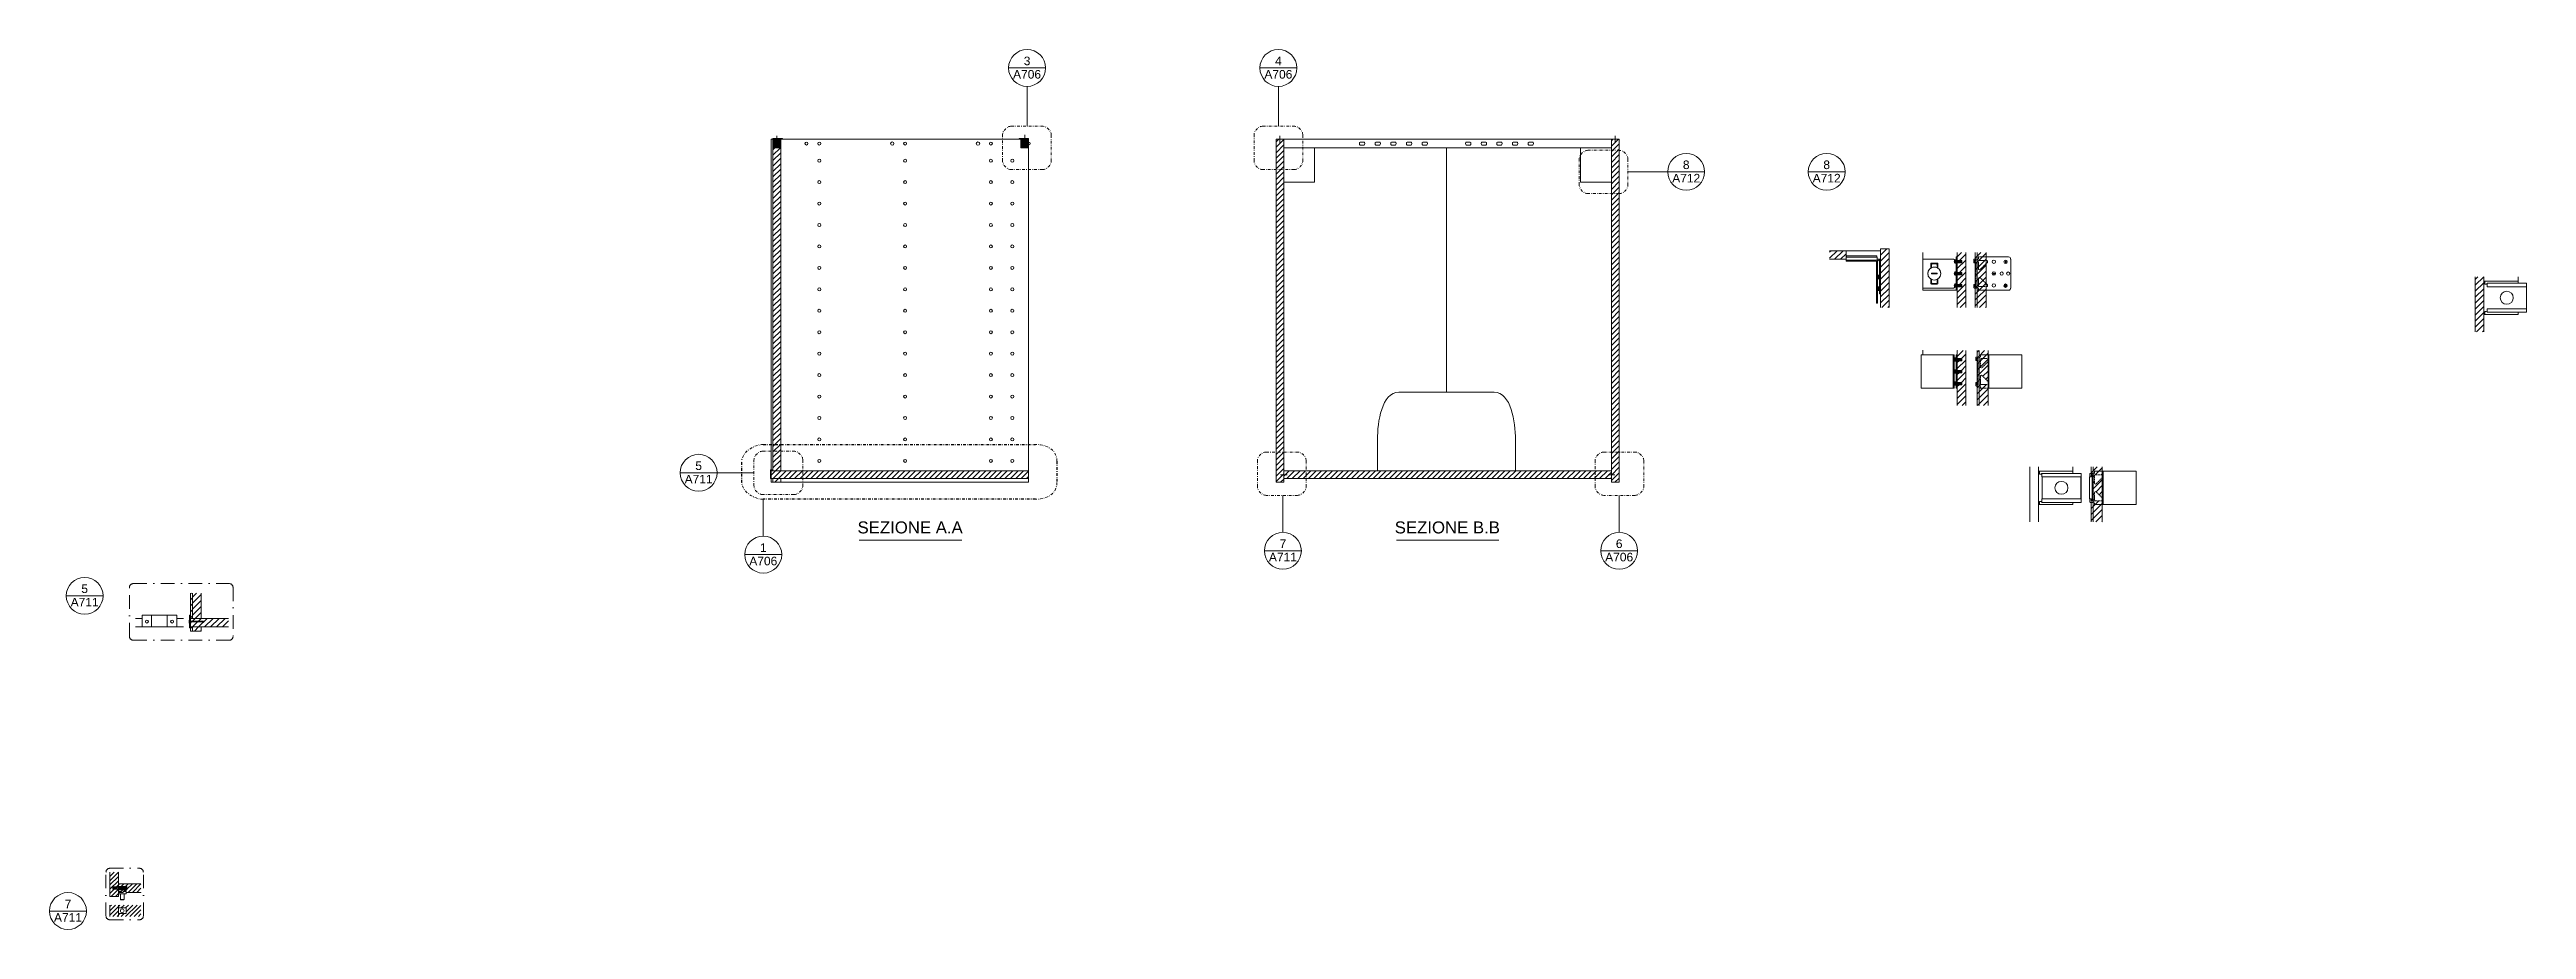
# Model space of a CAD drawing. Header units: millimetres. Extents: x 1499 to 3407, y -486 to 657.
# Drawn here: x 1499 to 2077, y -486 to -280 of the extents above; entities that cross this region are included whole.
import ezdxf
from ezdxf.enums import TextEntityAlignment as Align

# ---------------------------------------------------------------- set-up
doc = ezdxf.new("R2010")
doc.units = ezdxf.units.MM
doc.linetypes.add('CENTERX2', pattern=[4, 2.5, -0.5, 0.5, -0.5])
doc.linetypes.add('TRATTOPUNTO2', pattern=[12.7, 6.35, -3.175, 0, -3.175])
for name, color, linetype, lineweight in [('A-FURN', 8, 'Continuous', 18), ('G-ANNO-DIM', 3, 'Continuous', 18), ('meccanismi', 4, 'Continuous', 18), ('viti', 2, 'Continuous', 18)]:
    doc.layers.add(name, color=color, linetype=linetype, lineweight=lineweight)
doc.styles.get("Standard").update_dxf_attribs({"font": 'arial.ttf'})
doc.styles.add('underline', font='arial.ttf')
pattern_1 = [(225, (3571.7959, -3206.1317), (0.62861793, -0.62861793), [])]
pattern_2 = [(225, (3571.79592, -3206.13168), (0.170624866, -0.170624866), [])]
pattern_3 = [(225, (3648.0001, -3554.726), (0.69846535, -0.69846535), [])]
pattern_4 = [(45, (9.5759, -23.677), (-0.69596985, 0.69596985), [])]
pattern_5 = [(45, (-17.3364, -46.5217), (-0.69596985, 0.69596985), [])]

msp = doc.modelspace()

# ---------------------------------------------------------------- texts
at = {"layer": 'G-ANNO-DIM', "style": 'underline'}
for s, p in [('SEZIONE A.A', (1687.54, -393.14)), ('SEZIONE B.B', (1812.79, -393.14))]:
    msp.add_text(s, height=2.7972, dxfattribs=at).set_placement(p)
at = {"layer": 'G-ANNO-DIM', "linetype": 'Continuous'}
for tag, text, p in [('3', 'A301', (1727.07, -281.95)), ('4', 'A301', (1785.66, -281.95)), ('A706', 'A704', (1727.07, -285.07)), ('A706', 'A704', (1785.66, -285.07)), ('A712', 'A704', (1880.75, -309.29)), ('8', 'A301', (1880.75, -306.17)), ('A712', 'A704', (1913.5, -309.29)), ('8', 'A301', (1913.5, -306.17)), ('A711', 'A704', (1650.5, -379.48)), ('5', 'A301', (1650.5, -376.36)), ('1', 'A301', (1665.57, -395.46)), ('A711', 'A704', (1786.72, -397.66)), ('7', 'A301', (1786.72, -394.54)), ('A706', 'A704', (1865.12, -397.66)), ('6', 'A301', (1865.12, -394.54)), ('A706', 'A704', (1665.57, -398.58)), ('A711', 'A704', (1507.35, -408.17)), ('5', 'A301', (1507.35, -405.05)), ('7', 'A301', (1503.46, -478.58)), ('A711', 'A704', (1503.46, -481.7))]:
    msp.add_attdef(tag, text=text, height=2, dxfattribs=at).set_placement(p, align=Align.TOP_CENTER)

# ---------------------------------------------------------------- blocks, each defined once
blk = doc.blocks.new('buchi')
at = {"layer": 'meccanismi'}
for p, q in [((2908.12, 1714.86), (2908.12, 1715.76)), ((2908.82, 1715.76), (2908.82, 1714.86))]:
    blk.add_line(p, q, dxfattribs=at)
for points in [[(2908.82, 1715.76), (2908.82, 1716), (2908.12, 1716), (2908.12, 1715.76)], [(2908.12, 1714.86), (2908.12, 1714.63), (2908.82, 1714.63), (2908.82, 1714.86)]]:
    blk.add_open_spline(points, degree=3, dxfattribs=at)

# ---------------------------------------------------------------- hatches: boundary and pattern name
at = {"layer": 'A-FURN'}
h = msp.add_hatch(dxfattribs=at)
h.set_pattern_fill('ANSI31', color=256, scale=0.28, angle=180)
h.set_pattern_definition(pattern_1)
h.paths.add_polyline_path([(1667.83, -303.22), (1667.83, -378.55), (1669.63, -378.55), (1669.63, -303.22)])
h = msp.add_hatch(dxfattribs=at)
h.set_pattern_fill('ANSI31', color=256, scale=0.28, angle=180)
h.set_pattern_definition([(225, (3535.1065, -3206.1317), (0.62861793, -0.62861793), [])])
h.paths.add_polyline_path([(1785.12, -301.22), (1785.12, -381.22), (1786.92, -381.22), (1786.92, -301.22)])
h.paths.add_polyline_path([(1863.32, -301.22), (1863.32, -381.22), (1865.12, -381.22), (1865.12, -301.22)])
h = msp.add_hatch(dxfattribs=at)
h.set_pattern_fill('ANSI31', color=256, scale=0.31)
h.set_pattern_definition([(45, (-0.7118, 8.2882), (-0.69596985, 0.69596985), [])])
h.paths.add_polyline_path([(1918.04, -327.22), (1914.18, -327.22), (1914.18, -329.22), (1918.04, -329.22), (1918.04, -328.68)])
h.paths.add_polyline_path([(1928.04, -326.78), (1926.04, -326.78), (1926.04, -340.47), (1928.04, -340.47)])
h = msp.add_hatch(dxfattribs=at)
h.set_pattern_fill('ANSI31', color=256, scale=0.31)
h.set_pattern_definition([(45, (10.6356, -23.677), (-0.69596985, 0.69596985), [])])
edge = h.paths.add_edge_path()
edge.add_line((1945.94, -327.65), (1943.94, -327.65))
edge.add_line((1943.94, -327.65), (1943.94, -329.47))
edge.add_line((1943.94, -329.47), (1945.04, -329.47))
edge.add_line((1945.04, -329.47), (1945.04, -330.02))
edge.add_line((1945.04, -330.02), (1943.94, -330.02))
edge.add_line((1943.94, -330.02), (1943.94, -330.03))
edge.add_spline(control_points=[(1943.94, -330.03), (1943.94, -330.03), (1943.94, -330.03), (1943.94, -330.03)], knot_values=[0, 0, 0, 0, 0.000042, 0.000042, 0.000042, 0.000042], degree=3, periodic=0)
edge.add_line((1943.94, -330.03), (1943.94, -332.27))
edge.add_line((1943.94, -332.27), (1945.04, -332.27))
edge.add_line((1945.04, -332.27), (1945.04, -332.82))
edge.add_line((1945.04, -332.82), (1943.94, -332.82))
edge.add_line((1943.94, -332.82), (1943.94, -332.83))
edge.add_spline(control_points=[(1943.94, -332.83), (1943.94, -332.83), (1943.94, -332.83), (1943.94, -332.83)], knot_values=[0, 0, 0, 0, 0.000042, 0.000042, 0.000042, 0.000042], degree=3, periodic=0)
edge.add_line((1943.94, -332.83), (1943.94, -335.07))
edge.add_line((1943.94, -335.07), (1945.04, -335.07))
edge.add_line((1945.04, -335.07), (1945.04, -335.62))
edge.add_line((1945.04, -335.62), (1943.94, -335.62))
edge.add_line((1943.94, -335.62), (1943.94, -335.63))
edge.add_spline(control_points=[(1943.94, -335.63), (1943.94, -335.63), (1943.94, -335.63), (1943.94, -335.63)], knot_values=[0, 0, 0, 0, 0.000042, 0.000042, 0.000042, 0.000042], degree=3, periodic=0)
edge.add_line((1943.94, -335.63), (1943.94, -336.43))
edge.add_line((1943.94, -336.43), (1943.94, -340.47))
edge.add_line((1943.94, -340.47), (1945.94, -340.47))
edge.add_line((1945.94, -340.47), (1945.94, -327.65))
h = msp.add_hatch(dxfattribs=at)
h.set_pattern_fill('ANSI31', color=256, scale=0.31)
h.set_pattern_definition(pattern_4)
edge = h.paths.add_edge_path()
edge.add_line((1948.57, -327.65), (1948.1, -327.65))
edge.add_line((1948.1, -327.65), (1948.1, -329.16))
edge.add_line((1948.1, -329.16), (1948.45, -329.16))
edge.add_spline(control_points=[(1948.44, -329.16), (1948.5, -329.16), (1948.57, -329.23), (1948.57, -329.29)], knot_values=[0, 0, 0, 0, 0.070711, 0.070711, 0.070711, 0.070711], degree=3, periodic=0)
edge.add_line((1948.57, -329.28), (1948.57, -327.65))
edge = h.paths.add_edge_path()
edge.add_spline(control_points=[(1948.57, -329.29), (1948.57, -329.23), (1948.5, -329.16), (1948.44, -329.16)], knot_values=[0, 0, 0, 0, 0.070711, 0.070711, 0.070711, 0.070711], degree=3, periodic=0)
edge.add_line((1948.44, -329.16), (1948.1, -329.16))
edge.add_line((1948.1, -329.16), (1948.1, -335.67))
edge.add_spline(control_points=[(1948.1, -335.67), (1948.11, -335.67), (1948.12, -335.67), (1948.12, -335.67)], knot_values=[0.025626, 0.025626, 0.025626, 0.025626, 0.035355, 0.035355, 0.035355, 0.035355], degree=3, periodic=0)
edge.add_line((1948.12, -335.67), (1948.25, -335.67))
edge.add_spline(control_points=[(1948.31, -335.61), (1948.31, -335.64), (1948.28, -335.67), (1948.25, -335.67)], knot_values=[0, 0, 0, 0, 0.035355, 0.035355, 0.035355, 0.035355], degree=3, periodic=0)
edge.add_line((1948.25, -335.67), (1948.12, -335.67))
edge.add_spline(control_points=[(1948.12, -335.67), (1948.12, -335.67), (1948.11, -335.67), (1948.1, -335.67)], knot_values=[0.025626, 0.025626, 0.025626, 0.025626, 0.035355, 0.035355, 0.035355, 0.035355], degree=3, periodic=0)
edge.add_line((1948.1, -335.67), (1948.1, -335.93))
edge.add_line((1948.1, -335.93), (1948.44, -335.93))
edge.add_spline(control_points=[(1948.44, -335.93), (1948.5, -335.93), (1948.57, -335.86), (1948.57, -335.8)], knot_values=[0, 0, 0, 0, 0.070711, 0.070711, 0.070711, 0.070711], degree=3, periodic=0)
edge.add_line((1948.57, -335.8), (1948.57, -329.29))
h = msp.add_hatch(dxfattribs=at)
h.set_pattern_fill('ANSI31', color=256, scale=0.31)
h.set_pattern_definition(pattern_4)
h.paths.add_polyline_path([(1950.66, -327.65), (1948.57, -327.65), (1948.57, -329.35, 0.507256), (1948.82, -328.66), (1950.66, -328.66)])
h = msp.add_hatch(dxfattribs=at)
h.set_pattern_fill('ANSI31', color=256, scale=0.31)
h.set_pattern_definition(pattern_4)
h.paths.add_polyline_path([(1950.66, -330.22), (1949.3, -331.59, -0.668179), (1948.87, -331.41), (1948.87, -329.75, -0.414214), (1949.12, -329.49), (1950.66, -329.49), (1950.66, -328.66), (1948.82, -328.66, -0.507256), (1948.57, -329.35), (1948.57, -335.74, -0.507256), (1948.82, -336.43), (1950.66, -336.43), (1950.66, -335.59), (1949.12, -335.59, -0.414214), (1948.87, -335.34), (1948.87, -333.68, -0.668179), (1949.3, -333.5), (1950.66, -334.87)])
h.paths.add_polyline_path([(1950.66, -329.49), (1949.12, -329.49, 0.414214), (1948.87, -329.75), (1948.87, -331.41, 0.668179), (1949.3, -331.59), (1950.66, -330.22)], flags=17)
h.paths.add_polyline_path([(1949.3, -333.5, 0.668179), (1948.87, -333.68), (1948.87, -335.34, 0.414214), (1949.12, -335.59), (1950.66, -335.59), (1950.66, -334.87)], flags=17)
h.paths.add_polyline_path([(1950.66, -336.43), (1948.82, -336.43, 0.507256), (1948.57, -335.74), (1948.57, -340.47), (1950.66, -340.47)])
h = msp.add_hatch(dxfattribs=at)
h.set_pattern_fill('ANSI31', color=256, scale=0.31)
h.set_pattern_definition([(45, (80.9381, -29.3195), (-0.69596985, 0.69596985), [])])
h.paths.add_polyline_path([(2066.72, -333.29), (2064.72, -333.29), (2064.72, -346.12), (2066.72, -346.12)])
h = msp.add_hatch(dxfattribs=at)
h.set_pattern_fill('ANSI31', color=256, scale=0.31)
h.set_pattern_definition(pattern_4)
edge = h.paths.add_edge_path()
edge.add_spline(control_points=[(1948.57, -335.8), (1948.57, -335.86), (1948.5, -335.93), (1948.44, -335.93)], knot_values=[0, 0, 0, 0, 0.070711, 0.070711, 0.070711, 0.070711], degree=3, periodic=0)
edge.add_line((1948.44, -335.93), (1948.1, -335.93))
edge.add_line((1948.1, -335.93), (1948.1, -340.47))
edge.add_line((1948.1, -340.47), (1948.57, -340.47))
edge.add_line((1948.57, -340.47), (1948.57, -335.82))
h = msp.add_hatch(dxfattribs=at)
h.set_pattern_fill('ANSI31', color=256, scale=0.31)
h.set_pattern_definition([(45, (-16.7431, -46.5217), (-0.69596985, 0.69596985), [])])
edge = h.paths.add_edge_path()
edge.add_line((1945.94, -350.5), (1943.94, -350.5))
edge.add_line((1943.94, -350.5), (1943.94, -352.32))
edge.add_line((1943.94, -352.32), (1945.04, -352.32))
edge.add_line((1945.04, -352.32), (1945.04, -352.87))
edge.add_line((1945.04, -352.87), (1943.94, -352.87))
edge.add_line((1943.94, -352.87), (1943.94, -352.87))
edge.add_spline(control_points=[(1943.94, -352.87), (1943.94, -352.87), (1943.94, -352.87), (1943.94, -352.87)], knot_values=[0, 0, 0, 0, 0.000042, 0.000042, 0.000042, 0.000042], degree=3, periodic=0)
edge.add_line((1943.94, -352.87), (1943.94, -355.11))
edge.add_line((1943.94, -355.11), (1945.04, -355.11))
edge.add_line((1945.04, -355.11), (1945.04, -355.66))
edge.add_line((1945.04, -355.66), (1943.94, -355.66))
edge.add_line((1943.94, -355.66), (1943.94, -355.67))
edge.add_spline(control_points=[(1943.94, -355.67), (1943.94, -355.67), (1943.94, -355.67), (1943.94, -355.67)], knot_values=[0, 0, 0, 0, 0.000042, 0.000042, 0.000042, 0.000042], degree=3, periodic=0)
edge.add_line((1943.94, -355.67), (1943.94, -357.91))
edge.add_line((1943.94, -357.91), (1945.04, -357.91))
edge.add_line((1945.04, -357.91), (1945.04, -358.46))
edge.add_line((1945.04, -358.46), (1943.94, -358.46))
edge.add_line((1943.94, -358.46), (1943.94, -358.47))
edge.add_spline(control_points=[(1943.94, -358.47), (1943.94, -358.47), (1943.94, -358.47), (1943.94, -358.47)], knot_values=[0, 0, 0, 0, 0.000042, 0.000042, 0.000042, 0.000042], degree=3, periodic=0)
edge.add_line((1943.94, -358.47), (1943.94, -363.32))
edge.add_line((1943.94, -363.32), (1945.94, -363.32))
edge.add_line((1945.94, -363.32), (1945.94, -350.5))
h = msp.add_hatch(dxfattribs=at)
h.set_pattern_fill('ANSI31', color=256, scale=0.31)
h.set_pattern_definition(pattern_5)
edge = h.paths.add_edge_path()
edge.add_spline(control_points=[(1949.03, -352.13), (1949.03, -352.07), (1948.97, -352.01), (1948.91, -352.01)], knot_values=[0, 0, 0, 0, 0.070711, 0.070711, 0.070711, 0.070711], degree=3, periodic=0)
edge.add_line((1948.91, -352.01), (1948.57, -352.01))
edge.add_line((1948.57, -352.01), (1948.57, -352.27))
edge.add_spline(control_points=[(1948.57, -352.27), (1948.57, -352.26), (1948.58, -352.26), (1948.59, -352.26)], knot_values=[0.025626, 0.025626, 0.025626, 0.025626, 0.035355, 0.035355, 0.035355, 0.035355], degree=3, periodic=0)
edge.add_line((1948.57, -352.27), (1948.57, -358.51))
edge.add_spline(control_points=[(1948.57, -358.51), (1948.57, -358.52), (1948.58, -358.52), (1948.59, -358.52)], knot_values=[0.025626, 0.025626, 0.025626, 0.025626, 0.035355, 0.035355, 0.035355, 0.035355], degree=3, periodic=0)
edge.add_line((1948.59, -358.52), (1948.72, -358.52))
edge.add_spline(control_points=[(1948.78, -358.46), (1948.78, -358.49), (1948.75, -358.52), (1948.72, -358.52)], knot_values=[0, 0, 0, 0, 0.035355, 0.035355, 0.035355, 0.035355], degree=3, periodic=0)
edge.add_line((1948.72, -358.52), (1948.59, -358.52))
edge.add_spline(control_points=[(1948.59, -358.52), (1948.58, -358.52), (1948.57, -358.52), (1948.57, -358.51)], knot_values=[0.025626, 0.025626, 0.025626, 0.025626, 0.035355, 0.035355, 0.035355, 0.035355], degree=3, periodic=0)
edge.add_spline(control_points=[(1948.53, -358.46), (1948.53, -358.48), (1948.55, -358.5), (1948.57, -358.51)], knot_values=[0, 0, 0, 0, 0.025626, 0.025626, 0.025626, 0.025626], degree=3, periodic=0)
edge.add_line((1948.57, -358.51), (1948.57, -358.77))
edge.add_line((1948.57, -358.77), (1948.91, -358.77))
edge.add_spline(control_points=[(1948.91, -358.77), (1948.97, -358.77), (1949.03, -358.7), (1949.03, -358.64)], knot_values=[0, 0, 0, 0, 0.070711, 0.070711, 0.070711, 0.070711], degree=3, periodic=0)
edge.add_line((1949.03, -358.64), (1949.03, -352.13))
h = msp.add_hatch(dxfattribs=at)
h.set_pattern_fill('ANSI31', color=256, scale=0.31)
h.set_pattern_definition(pattern_5)
h.paths.add_polyline_path([(1951.13, -359.28), (1949.29, -359.28, 0.507256), (1949.03, -358.59), (1949.03, -363.32), (1951.13, -363.32)])
edge = h.paths.add_edge_path()
edge.add_spline(control_points=[(1949.03, -358.64), (1949.03, -358.7), (1948.97, -358.77), (1948.91, -358.77)], knot_values=[0, 0, 0, 0, 0.070711, 0.070711, 0.070711, 0.070711], degree=3, periodic=0)
edge.add_line((1948.91, -358.77), (1948.57, -358.77))
edge.add_line((1948.57, -358.77), (1948.57, -363.32))
edge.add_line((1948.57, -363.32), (1949.03, -363.32))
edge.add_line((1949.03, -363.32), (1949.03, -358.66))
h.paths.add_polyline_path([(1951.13, -358.44), (1949.59, -358.44, -0.414214), (1949.33, -358.19), (1949.33, -356.52, -0.668179), (1949.77, -356.35), (1951.13, -357.71), (1951.13, -353.07), (1949.77, -354.43, -0.668179), (1949.33, -354.25), (1949.33, -352.59, -0.414214), (1949.59, -352.34), (1951.13, -352.34), (1951.13, -351.5), (1949.29, -351.5, -0.507256), (1949.03, -352.19), (1949.03, -358.59, -0.507256), (1949.29, -359.28), (1951.13, -359.28)])
h.paths.add_polyline_path([(1951.13, -353.07), (1951.13, -352.93), (1951.13, -352.34), (1949.59, -352.34, 0.414214), (1949.33, -352.59), (1949.33, -354.25, 0.668179), (1949.77, -354.43)], flags=17)
h.paths.add_polyline_path([(1951.13, -350.5), (1949.03, -350.5), (1949.03, -352.19, 0.507256), (1949.29, -351.5), (1951.13, -351.5)])
edge = h.paths.add_edge_path()
edge.add_line((1949.03, -350.5), (1948.57, -350.5))
edge.add_line((1948.57, -350.5), (1948.57, -352.01))
edge.add_line((1948.57, -352.01), (1948.93, -352.01))
edge.add_spline(control_points=[(1948.91, -352.01), (1948.97, -352.01), (1949.03, -352.07), (1949.03, -352.13)], knot_values=[0, 0, 0, 0, 0.070711, 0.070711, 0.070711, 0.070711], degree=3, periodic=0)
edge.add_line((1949.03, -352.1), (1949.03, -350.5))
h = msp.add_hatch(dxfattribs=at)
h.set_pattern_fill('ANSI31', color=256, scale=0.28, angle=180)
h.set_pattern_definition(pattern_1)
h.paths.add_polyline_path([(1667.43, -378.55), (1667.43, -380.35), (1727.43, -380.35), (1727.43, -378.55)])
h = msp.add_hatch(dxfattribs=at)
h.set_pattern_fill('ANSI31', color=256, scale=0.28, angle=180)
h.set_pattern_definition(pattern_1)
h.paths.add_polyline_path([(1667.83, -380.35), (1667.83, -381.22), (1669.63, -381.22), (1669.63, -380.35)])
h = msp.add_hatch(dxfattribs=at)
h.set_pattern_fill('ANSI31', color=256, scale=0.28, angle=180)
h.set_pattern_definition([(225, (3535.1065, -3205.4603), (0.62861793, -0.62861793), [])])
h.paths.add_polyline_path([(1786.92, -378.55), (1786.92, -380.35), (1863.32, -380.35), (1863.32, -378.55), (1840.94, -378.55)])
h = msp.add_hatch(dxfattribs=at)
h.set_pattern_fill('ANSI31', color=256, scale=0.31)
h.set_pattern_definition([(45, (-43.9987, -73.6463), (-0.69596985, 0.69596985), [])])
edge = h.paths.add_edge_path()
edge.add_line((1975.65, -377.62), (1975.18, -377.62))
edge.add_line((1975.18, -377.62), (1975.18, -379.13))
edge.add_line((1975.18, -379.13), (1975.54, -379.13))
edge.add_spline(control_points=[(1975.52, -379.13), (1975.58, -379.13), (1975.65, -379.2), (1975.65, -379.26)], knot_values=[0, 0, 0, 0, 0.070711, 0.070711, 0.070711, 0.070711], degree=3, periodic=0)
edge.add_line((1975.65, -379.24), (1975.65, -377.62))
edge = h.paths.add_edge_path()
edge.add_spline(control_points=[(1975.65, -385.77), (1975.65, -385.83), (1975.58, -385.9), (1975.52, -385.9)], knot_values=[0, 0, 0, 0, 0.070711, 0.070711, 0.070711, 0.070711], degree=3, periodic=0)
edge.add_line((1975.52, -385.9), (1975.18, -385.9))
edge.add_line((1975.18, -385.9), (1975.18, -390.44))
edge.add_line((1975.18, -390.44), (1975.65, -390.44))
edge.add_line((1975.65, -390.44), (1975.65, -385.79))
h.paths.add_polyline_path([(1977.75, -386.4), (1975.9, -386.4, 0.507256), (1975.65, -385.71), (1975.65, -390.44), (1977.75, -390.44)])
h.paths.add_polyline_path([(1977.75, -385.56), (1976.21, -385.56, -0.414214), (1975.95, -385.31), (1975.95, -383.65, -0.668179), (1976.38, -383.47), (1977.75, -384.84), (1977.75, -380.19), (1976.38, -381.56, -0.668179), (1975.95, -381.38), (1975.95, -379.72, -0.414214), (1976.21, -379.46), (1977.75, -379.46), (1977.75, -378.63), (1975.9, -378.63, -0.507256), (1975.65, -379.32), (1975.65, -385.71, -0.507256), (1975.9, -386.4), (1977.75, -386.4)])
h.paths.add_polyline_path([(1977.75, -377.62), (1975.65, -377.62), (1975.65, -379.24), (1975.65, -379.32, 0.507256), (1975.9, -378.63), (1977.75, -378.63)])
h = msp.add_hatch(dxfattribs=at)
h.set_pattern_fill('ANSI31', color=256, scale=0.311112, angle=180)
h.set_pattern_definition([(225, (-1454.6605, -3607.6614), (0.69846535, -0.69846535), [])])
h.paths.add_polyline_path([(1532.48, -407.04), (1532.03, -407.04), (1532.03, -412.96), (1532.48, -412.96)])
h = msp.add_hatch(dxfattribs=at)
h.set_pattern_fill('ANSI31', color=256, scale=0.311112, angle=180)
h.set_pattern_definition(pattern_3)
h.paths.add_polyline_path([(1534.48, -407.04), (1532.48, -407.04), (1532.48, -412.96), (1534.48, -412.96)])
h = msp.add_hatch(dxfattribs=at)
h.set_pattern_fill('ANSI31', color=256, scale=0.111111)
h.set_pattern_definition([(45, (1123.51094, -745.0575), (-0.2494519, 0.2494519), [])])
h.paths.add_polyline_path([(1531.81, -413.63), (1532.03, -413.63), (1532.03, -412.19), (1531.81, -412.19)])
h.paths.add_polyline_path([(1532.03, -413.78), (1531.81, -413.78), (1531.81, -414.04), (1531.81, -415.18), (1532.48, -415.18), (1532.48, -414.96), (1532.03, -414.96)])
h = msp.add_hatch(dxfattribs=at)
h.set_pattern_fill('ANSI31', color=256, scale=0.311112, angle=180)
h.set_pattern_definition(pattern_3)
h.paths.add_polyline_path([(1532.48, -414.96), (1532.48, -415.93), (1534.48, -415.93), (1534.48, -414.96)])
h = msp.add_hatch(dxfattribs=at)
h.set_pattern_fill('ANSI31', color=256, scale=0.222223)
h.set_pattern_definition([(45, (1124.8988, -856.52105), (-0.4989038, 0.4989038), [])])
h.paths.add_polyline_path([(1515.21, -479.82), (1513.21, -479.82), (1513.21, -482.49), (1515.21, -482.49)])
h.paths.add_polyline_path([(1520.48, -479.82), (1515.21, -479.82), (1515.21, -480.49), (1516.99, -480.49), (1516.99, -481.82), (1515.21, -481.82), (1515.21, -482.49), (1520.48, -482.49)])
at = {"layer": 'G-ANNO-DIM'}
h = msp.add_hatch(dxfattribs=at)
h.set_pattern_fill('ANSI31', color=8, scale=0.22)
edge = h.paths.add_edge_path()
edge.add_spline(control_points=[(1516.53, -476.29), (1516.53, -476.27), (1516.55, -476.25), (1516.57, -476.25)], knot_values=[0, 0, 0, 0, 0.141433, 0.141433, 0.141433, 0.141433], degree=3, periodic=0)
edge.add_line((1516.57, -476.25), (1516.75, -476.25))
edge.add_spline(control_points=[(1516.74, -476.25), (1516.76, -476.25), (1516.78, -476.27), (1516.78, -476.29)], knot_values=[0, 0, 0, 0, 0.142721, 0.142721, 0.142721, 0.142721], degree=3, periodic=0)
edge.add_line((1516.78, -476.29), (1516.78, -476.55))
edge.add_line((1516.78, -476.55), (1517.09, -476.24))
edge.add_line((1517.09, -476.24), (1515.21, -476.24))
edge.add_line((1515.21, -476.24), (1515.21, -476.85))
edge.add_line((1515.21, -476.85), (1515.42, -476.85))
edge.add_line((1515.42, -476.85), (1515.42, -476.69))
edge.add_spline(control_points=[(1515.42, -476.69), (1515.42, -476.68), (1515.44, -476.66), (1515.46, -476.66)], knot_values=[0, 0, 0, 0, 0.141433, 0.141433, 0.141433, 0.141433], degree=3, periodic=0)
edge.add_line((1515.46, -476.66), (1515.63, -476.66))
edge.add_spline(control_points=[(1515.64, -476.66), (1515.64, -476.66), (1515.64, -476.66), (1515.64, -476.66)], knot_values=[0.117412, 0.117412, 0.117412, 0.117412, 0.12308, 0.12308, 0.12308, 0.12308], degree=3, periodic=0)
edge.add_spline(control_points=[(1515.64, -476.66), (1515.64, -476.66), (1515.65, -476.66), (1515.65, -476.66)], knot_values=[0.100581, 0.100581, 0.100581, 0.100581, 0.107291, 0.107291, 0.107291, 0.107291], degree=3, periodic=0)
edge.add_spline(control_points=[(1515.65, -476.66), (1515.65, -476.66), (1515.65, -476.66), (1515.65, -476.67)], knot_values=[0.080312, 0.080312, 0.080312, 0.080312, 0.086013, 0.086013, 0.086013, 0.086013], degree=3, periodic=0)
edge.add_spline(control_points=[(1515.66, -476.67), (1515.66, -476.67), (1515.66, -476.67), (1515.66, -476.67)], knot_values=[0.060046, 0.060046, 0.060046, 0.060046, 0.065716, 0.065716, 0.065716, 0.065716], degree=3, periodic=0)
edge.add_spline(control_points=[(1515.66, -476.68), (1515.66, -476.68), (1515.66, -476.68), (1515.66, -476.68)], knot_values=[0.038487, 0.038487, 0.038487, 0.038487, 0.045043, 0.045043, 0.045043, 0.045043], degree=3, periodic=0)
edge.add_spline(control_points=[(1515.67, -476.68), (1515.67, -476.68), (1515.67, -476.69), (1515.67, -476.69)], knot_values=[0.016416, 0.016416, 0.016416, 0.016416, 0.020894, 0.020894, 0.020894, 0.020894], degree=3, periodic=0)
edge.add_line((1515.67, -476.69), (1515.67, -476.69))
edge.add_line((1515.67, -476.69), (1515.67, -476.85))
edge.add_line((1515.67, -476.85), (1516.32, -476.85))
edge.add_line((1516.32, -476.85), (1516.32, -476.65))
edge.add_line((1516.32, -476.65), (1516.53, -476.65))
edge.add_line((1516.53, -476.65), (1516.53, -476.28))
at = {"layer": 'meccanismi'}
h = msp.add_hatch(dxfattribs=at)
h.set_pattern_fill('ANSI31', color=8, scale=0.076, angle=180)
h.set_pattern_definition(pattern_2)
h.paths.add_polyline_path([(1667.83, -301.22), (1667.83, -303.22), (1669.63, -303.22), (1669.63, -301.22)])
h.paths.add_polyline_path([(1667.83, -301.02), (1667.83, -301.22), (1669.63, -301.22), (1670.03, -301.22), (1670.03, -301.02)])
h = msp.add_hatch(dxfattribs=at)
h.set_pattern_fill('ANSI31', color=8, scale=0.076, angle=180)
h.set_pattern_definition(pattern_2)
h.paths.add_polyline_path([(1725.63, -301.22), (1725.63, -303.22), (1727.43, -303.22), (1727.43, -301.22)])
h.paths.add_polyline_path([(1725.23, -301.02), (1725.23, -301.22), (1727.43, -301.22), (1727.43, -301.02)])

# ---------------------------------------------------------------- linework, layer by layer
at = {"layer": 'A-FURN'}
for p, q in [((1667.43, -301.22), (1667.83, -301.22)), ((1667.83, -301.22), (1667.83, -378.55)), ((1669.63, -378.55), (1669.63, -301.22)), ((1785.12, -301.22), (1785.12, -381.22)), ((1785.12, -301.22), (1786.92, -301.22)), ((1786.92, -381.22), (1786.92, -301.22)), ((1794.12, -303.22), (1794.12, -311.22)), ((1863.32, -381.22), (1863.32, -301.22)), ((1863.32, -301.22), (1865.12, -301.22)), ((1865.12, -381.22), (1865.12, -301.22)), ((1794.12, -311.22), (1786.92, -311.22)), ((1928.04, -326.78), (1928.04, -340.47)), ((1943.94, -340.47), (1943.94, -327.65)), ((1945.94, -340.47), (1945.94, -327.65)), ((1948.57, -327.65), (1948.57, -340.47)), ((1950.66, -340.47), (1950.66, -327.65)), ((1943.94, -329.47), (1945.04, -329.47)), ((1943.94, -330.02), (1945.04, -330.02)), ((1943.94, -332.27), (1945.04, -332.27)), ((1943.94, -332.82), (1945.04, -332.82)), ((1945.04, -329.47), (1945.04, -330.02)), ((1945.04, -332.27), (1945.04, -332.82)), ((2064.72, -346.12), (2064.72, -333.29)), ((2066.72, -346.12), (2066.72, -333.29)), ((2074.72, -334.81), (2074.72, -333.29)), ((1943.94, -335.07), (1945.04, -335.07)), ((1943.94, -335.62), (1945.04, -335.62)), ((1945.04, -335.07), (1945.04, -335.62)), ((2074.72, -342.07), (2066.72, -342.07)), ((2074.72, -341.57), (2074.72, -342.07)), ((1935.94, -350.39), (1935.94, -351.5)), ((1943.94, -363.32), (1943.94, -350.5)), ((1945.94, -363.32), (1945.94, -350.5)), ((1949.03, -350.5), (1949.03, -363.32)), ((1951.13, -363.32), (1951.13, -350.5)), ((1943.94, -352.32), (1945.04, -352.32)), ((1943.94, -352.87), (1945.04, -352.87)), ((1943.94, -355.11), (1945.04, -355.11)), ((1943.94, -355.66), (1945.04, -355.66)), ((1943.94, -357.91), (1945.04, -357.91)), ((1945.04, -352.32), (1945.04, -352.87)), ((1945.04, -355.11), (1945.04, -355.66)), ((1945.04, -357.91), (1945.04, -358.46)), ((1669.63, -360.42), (1669.63, -371.42)), ((1813.77, -360.22), (1835.94, -360.22)), ((1943.94, -358.46), (1945.04, -358.46)), ((1808.77, -378.55), (1808.77, -371.22)), ((1840.94, -371.22), (1840.94, -378.55)), ((1667.43, -378.55), (1727.43, -378.55)), ((1667.43, -381.22), (1667.43, -380.35)), ((1667.83, -380.35), (1667.83, -381.22)), ((1669.63, -381.22), (1669.63, -380.35)), ((1786.92, -378.55), (1863.32, -378.55)), ((1786.92, -378.55), (1808.77, -378.55)), ((1863.32, -380.35), (1786.92, -380.35)), ((1863.32, -381.22), (1863.32, -381.02)), ((1960.9, -390.44), (1960.9, -377.62)), ((1962.9, -390.44), (1962.9, -377.62)), ((1970.9, -379.13), (1970.9, -377.62)), ((1975.65, -377.62), (1975.65, -390.44)), ((1977.75, -390.44), (1977.75, -377.62)), ((1785.12, -381.22), (1786.92, -381.22)), ((1863.32, -381.22), (1865.12, -381.22)), ((1865.12, -381.22), (1863.32, -381.22)), ((1970.9, -386.4), (1962.9, -386.4)), ((1970.9, -385.9), (1970.9, -386.4)), ((1532.48, -407.04), (1532.48, -412.96)), ((1534.48, -412.96), (1534.48, -407.04)), ((1519.17, -412.96), (1520.75, -412.96)), ((1519.17, -412.96), (1520.75, -412.96)), ((1530.42, -414.96), (1519.17, -414.96)), ((1528.84, -412.96), (1530.42, -412.96)), ((1531.81, -413.6), (1535.03, -413.6)), ((1531.81, -413.8), (1535.03, -413.8)), ((1532.03, -412.36), (1532.03, -413.6)), ((1532.03, -412.96), (1540.92, -412.96)), ((1532.03, -413.8), (1532.03, -414.96)), ((1532.03, -414.96), (1540.92, -414.96)), ((1532.03, -415.93), (1532.03, -415.18)), ((1532.48, -414.96), (1532.48, -415.93)), ((1534.48, -415.93), (1534.48, -414.96)), ((1535.03, -413.8), (1535.03, -413.6)), ((1513.21, -472.13), (1513.21, -477.82)), ((1515.21, -477.82), (1515.21, -472.13)), ((1513.21, -477.82), (1515.21, -477.82)), ((1515.21, -474.85), (1520.48, -474.85)), ((1515.21, -474.85), (1520.48, -474.85)), ((1517.19, -476.24), (1515.21, -476.24)), ((1516.32, -476.85), (1515.21, -476.85)), ((1515.82, -475.45), (1517.19, -475.45)), ((1520.48, -476.85), (1516.99, -476.85)), ((1517.19, -475.45), (1517.19, -476.24))]:
    msp.add_line(p, q, dxfattribs=at)
at = {"layer": 'A-FURN', "linetype": 'Continuous'}
for p, q in [((1532.28, -413.8), (1532.03, -414.04)), ((1533.12, -412.96), (1532.47, -413.6)), ((1533.68, -413.8), (1532.51, -414.96)), ((1534.51, -412.96), (1533.87, -413.6)), ((1535.91, -412.96), (1533.91, -414.96)), ((1537.31, -412.96), (1535.31, -414.96)), ((1538.7, -412.96), (1536.7, -414.96)), ((1540.1, -412.96), (1538.1, -414.96)), ((1540.92, -413.53), (1539.5, -414.96)), ((1540.92, -414.93), (1540.89, -414.96)), ((1513.21, -472.14), (1513.22, -472.13)), ((1513.21, -473.14), (1514.21, -472.13)), ((1513.21, -474.13), (1515.21, -472.13)), ((1513.21, -475.13), (1515.21, -473.13)), ((1513.21, -476.13), (1515.21, -474.13)), ((1513.21, -477.13), (1514.21, -476.12)), ((1513.52, -477.82), (1515.21, -476.13)), ((1514.52, -477.82), (1515.21, -477.12)), ((1514.74, -475.59), (1515.21, -475.13)), ((1515.21, -475.13), (1515.49, -474.85)), ((1515.64, -476.69), (1515.66, -476.67)), ((1515.88, -475.45), (1516.49, -474.85)), ((1516.78, -476.55), (1517.09, -476.24)), ((1516.88, -475.45), (1517.49, -474.85)), ((1517.19, -476.14), (1518.48, -474.85)), ((1517.48, -476.85), (1519.48, -474.85)), ((1518.48, -476.85), (1520.48, -474.85)), ((1519.48, -476.85), (1520.48, -475.85)), ((1520.47, -476.85), (1520.48, -476.84))]:
    msp.add_line(p, q, dxfattribs=at)
at = {"layer": 'A-FURN'}
for points in [[(1727.43, -301.22), (1667.43, -301.22), (1667.43, -378.35)], [(1667.43, -381.22), (1727.43, -381.22), (1727.43, -301.22)], [(1813.77, -360.22), (1824.86, -360.22), (1824.86, -303.22)], [(1856.12, -303.22), (1856.12, -311.22), (1863.32, -311.22)], [(1863.32, -301.22), (1863.32, -303.22)], [(1786.92, -379.22), (1786.92, -311.22)], [(1863.32, -379.22), (1863.32, -311.22)], [(1914.18, -327.22), (1926.04, -327.22)], [(1918.04, -329.22), (1918.04, -327.22)], [(1926.04, -326.78), (1928.04, -326.78)], [(1926.04, -340.47), (1926.04, -326.78)], [(1926.04, -329.22), (1926.04, -327.22)], [(1935.94, -327.65), (1935.94, -336.43), (1943.94, -336.43)], [(1948.1, -327.65), (1948.1, -335.93)], [(1914.18, -329.22), (1918.04, -329.22)], [(1925.28, -329.22), (1926.04, -329.22)], [(1943.94, -329.47), (1943.94, -329.52)], [(1943.94, -340.47), (1943.94, -336.43)], [(1948.1, -335.93), (1948.1, -340.47)], [(2066.72, -346.12), (2066.72, -342.07)], [(1948.57, -350.5), (1948.57, -352.01)], [(1948.57, -352.01), (1948.57, -358.77)], [(1943.94, -363.32), (1943.94, -359.28)], [(1948.57, -358.77), (1948.57, -363.32)], [(1667.43, -378.55), (1667.43, -380.35), (1727.43, -380.35), (1727.43, -378.55)], [(1975.18, -377.62), (1975.18, -379.13)], [(1667.83, -381.22), (1669.63, -381.22)], [(1962.9, -390.44), (1962.9, -386.4)], [(1975.18, -385.9), (1975.18, -390.44)], [(1532.03, -407.04), (1532.03, -412.96)], [(1532.03, -407.04), (1532.03, -412.96), (1532.48, -412.96), (1532.48, -407.04)], [(1532.03, -415.93), (1532.48, -415.93)], [(1532.48, -415.93), (1534.48, -415.93)], [(1515.21, -475.59), (1515.21, -472.13)], [(1515.21, -475.59), (1513.88, -475.59), (1513.88, -476.12)], [(1515.21, -476.12), (1513.88, -476.12)], [(1515.82, -475.45), (1515.21, -475.45)], [(1513.21, -479.82), (1513.21, -482.49)], [(1515.21, -479.82), (1515.21, -482.49)]]:
    msp.add_lwpolyline(points, dxfattribs=at)
for centre, radius in [((1675.63, -302.22), 0.35), ((1678.63, -302.22), 0.35), ((1678.63, -306.22), 0.35), ((1695.63, -302.22), 0.4), ((1698.63, -302.22), 0.35), ((1698.63, -306.22), 0.35), ((1715.63, -302.22), 0.4), ((1718.63, -302.22), 0.35), ((1718.63, -306.22), 0.35), ((1723.63, -306.22), 0.35), ((1678.63, -311.22), 0.35), ((1698.63, -311.22), 0.35), ((1718.63, -311.22), 0.35), ((1723.63, -311.22), 0.35), ((1678.63, -316.22), 0.35), ((1698.63, -316.22), 0.35), ((1718.63, -316.22), 0.35), ((1723.63, -316.22), 0.35), ((1678.63, -321.22), 0.35), ((1698.63, -321.22), 0.35), ((1718.63, -321.22), 0.35), ((1723.63, -321.22), 0.35), ((1678.63, -326.22), 0.35), ((1698.63, -326.22), 0.35), ((1718.63, -326.22), 0.35), ((1723.63, -326.22), 0.35), ((1678.63, -331.22), 0.35), ((1698.63, -331.22), 0.35), ((1718.63, -331.22), 0.35), ((1723.63, -331.22), 0.35), ((1678.63, -336.22), 0.35), ((1698.63, -336.22), 0.35), ((1718.63, -336.22), 0.35), ((1723.63, -336.22), 0.35), ((1678.63, -341.22), 0.35), ((1678.63, -346.22), 0.35), ((1698.63, -341.22), 0.35), ((1698.63, -346.22), 0.35), ((1718.63, -341.22), 0.35), ((1718.63, -346.22), 0.35), ((1723.63, -341.22), 0.35), ((1723.63, -346.22), 0.35), ((1678.63, -351.22), 0.35), ((1698.63, -351.22), 0.35), ((1718.63, -351.22), 0.35), ((1723.63, -351.22), 0.35), ((1678.63, -356.22), 0.35), ((1698.63, -356.22), 0.35), ((1718.63, -356.22), 0.35), ((1723.63, -356.22), 0.35), ((1678.63, -361.22), 0.35), ((1698.63, -361.22), 0.35), ((1718.63, -361.22), 0.35), ((1723.63, -361.22), 0.35), ((1678.63, -366.22), 0.35), ((1698.63, -366.22), 0.35), ((1718.63, -366.22), 0.35), ((1723.63, -366.22), 0.35), ((1678.63, -371.22), 0.35), ((1698.63, -371.22), 0.35), ((1718.63, -371.22), 0.35), ((1723.63, -371.22), 0.35), ((1678.63, -376.22), 0.35), ((1698.63, -376.22), 0.35), ((1718.63, -376.22), 0.35), ((1723.63, -376.22), 0.35)]:
    msp.add_circle(centre, radius, dxfattribs=at)
for points in [[(1813.77, -360.22), (1809.75, -360.22), (1808.77, -367.19), (1808.77, -371.22)], [(1835.94, -360.22), (1839.97, -360.22), (1840.94, -367.19), (1840.94, -371.22)]]:
    msp.add_open_spline(points, degree=3, dxfattribs=at)
at = {"layer": 'G-ANNO-DIM'}
for p, q in [((1687.94, -394.71), (1711.84, -394.71)), ((1813.19, -394.71), (1837.09, -394.71))]:
    msp.add_line(p, q, dxfattribs=at)
for points in [[(1731.37, -284.59), (1722.78, -284.59)], [(1789.96, -284.59), (1781.37, -284.59)], [(1727.07, -288.88), (1727.07, -298.17)], [(1785.66, -288.88), (1785.66, -298.17)], [(1876.46, -308.81), (1867.16, -308.81)], [(1885.05, -308.81), (1876.46, -308.81)], [(1917.79, -308.81), (1909.2, -308.81)], [(1654.79, -378.99), (1646.2, -378.99)], [(1663.4, -378.99), (1654.79, -378.99)], [(1665.57, -385.19), (1665.57, -393.8)], [(1786.72, -384.27), (1786.72, -392.88)], [(1865.12, -384.27), (1865.12, -392.88)], [(1669.87, -398.09), (1661.27, -398.09)], [(1791.02, -397.18), (1782.43, -397.18)], [(1869.42, -397.18), (1860.82, -397.18)], [(1511.64, -407.69), (1503.05, -407.69)], [(1507.75, -481.21), (1499.16, -481.21)]]:
    msp.add_lwpolyline(points, dxfattribs=at)
at = {"layer": 'G-ANNO-DIM', "linetype": 'TRATTOPUNTO2', "ltscale": 0.1}
for points in [[(1721.35, -306.24), (1721.35, -300.22)], [(1723.39, -298.17), (1730.68, -298.17)], [(1732.72, -300.22), (1732.72, -306.24)], [(1779.99, -306.24), (1779.99, -300.22)], [(1782.04, -298.17), (1789.33, -298.17)], [(1791.37, -300.22), (1791.37, -306.24)], [(1855.79, -311.86), (1855.79, -305.83)], [(1857.83, -303.79), (1865.12, -303.79)], [(1867.16, -305.83), (1867.16, -311.86)], [(1730.68, -308.29), (1723.39, -308.29)], [(1789.33, -308.29), (1782.04, -308.29)], [(1865.12, -313.9), (1857.83, -313.9)], [(1665.45, -373.96), (1672.73, -373.96)], [(1782.82, -374.16), (1790.11, -374.16)], [(1861.53, -374.16), (1868.82, -374.16)], [(1663.4, -382.03), (1663.4, -376.01)], [(1674.78, -376.01), (1674.78, -382.03)], [(1780.77, -382.23), (1780.77, -376.2)], [(1792.15, -376.2), (1792.15, -382.23)], [(1859.49, -382.23), (1859.49, -376.2)], [(1870.86, -376.2), (1870.86, -382.23)], [(1672.73, -384.08), (1665.45, -384.08)], [(1790.11, -384.27), (1782.82, -384.27)], [(1868.82, -384.27), (1861.53, -384.27)]]:
    msp.add_lwpolyline(points, dxfattribs=at)
at = {"layer": 'G-ANNO-DIM', "linetype": 'TRATTOPUNTO2', "lineweight": -3, "ltscale": 0.1}
for points in [[(1665.57, -372.4), (1729.02, -372.4)], [(1660.57, -381.26), (1660.57, -376.32)], [(1734.02, -376.32), (1734.02, -381.26)], [(1729.02, -385.19), (1665.57, -385.19)]]:
    msp.add_lwpolyline(points, dxfattribs=at)
at = {"layer": 'G-ANNO-DIM', "linetype": 'TRATTOPUNTO2', "ltscale": 0.5}
for points in [[(1517.79, -417.15), (1517.79, -405.74)], [(1518.68, -404.86), (1541.06, -404.86)], [(1541.95, -405.74), (1541.95, -417.15)], [(1518.68, -418.04), (1541.06, -418.04)], [(1512.32, -482.36), (1512.32, -472.13)], [(1513.21, -471.25), (1520.14, -471.25)], [(1521.03, -482.36), (1521.03, -472.13)], [(1513.21, -483.25), (1520.14, -483.25)]]:
    msp.add_lwpolyline(points, dxfattribs=at)
at = {"layer": 'G-ANNO-DIM', "linetype": 'Continuous'}
for centre in [(1727.07, -284.59), (1785.66, -284.59), (1880.75, -308.81), (1913.5, -308.81), (1650.5, -378.99), (1665.57, -398.09), (1786.72, -397.18), (1865.12, -397.18), (1507.35, -407.69), (1503.46, -481.21)]:
    msp.add_circle(centre, 4.3, dxfattribs=at)
at = {"layer": 'G-ANNO-DIM', "linetype": 'TRATTOPUNTO2', "ltscale": 0.5}
for centre, start, end in [((1518.68, -405.74), 90, 180), ((1541.06, -405.74), 0, 90), ((1518.68, -417.15), 180, 270), ((1541.06, -417.15), 270, 0), ((1513.21, -472.13), 90, 180), ((1520.14, -472.13), 0, 90), ((1513.21, -482.36), 180, 270), ((1520.14, -482.36), 270, 0)]:
    msp.add_arc(centre, 0.889, start, end, dxfattribs=at)
at = {"layer": 'G-ANNO-DIM', "linetype": 'TRATTOPUNTO2', "ltscale": 0.1}
for points in [[(1723.39, -298.17), (1722.43, -298.17), (1721.35, -299.25), (1721.35, -300.22)], [(1732.72, -300.22), (1732.72, -299.25), (1731.64, -298.17), (1730.68, -298.17)], [(1782.04, -298.17), (1781.08, -298.17), (1779.99, -299.25), (1779.99, -300.22)], [(1791.37, -300.22), (1791.37, -299.25), (1790.29, -298.17), (1789.33, -298.17)], [(1857.83, -303.79), (1856.87, -303.79), (1855.79, -304.87), (1855.79, -305.83)], [(1867.16, -305.83), (1867.16, -304.87), (1866.08, -303.79), (1865.12, -303.79)], [(1723.39, -308.29), (1722.43, -308.29), (1721.35, -307.21), (1721.35, -306.24)], [(1730.68, -308.29), (1731.64, -308.29), (1732.72, -307.21), (1732.72, -306.24)], [(1782.04, -308.29), (1781.08, -308.29), (1779.99, -307.21), (1779.99, -306.24)], [(1789.33, -308.29), (1790.29, -308.29), (1791.37, -307.21), (1791.37, -306.24)], [(1857.83, -313.9), (1856.87, -313.9), (1855.79, -312.82), (1855.79, -311.86)], [(1865.12, -313.9), (1866.08, -313.9), (1867.16, -312.82), (1867.16, -311.86)], [(1665.57, -372.4), (1663.45, -372.4), (1660.57, -374.2), (1660.57, -376.32)], [(1665.45, -373.96), (1664.48, -373.96), (1663.4, -375.04), (1663.4, -376.01)], [(1674.78, -376.01), (1674.78, -375.04), (1673.7, -373.96), (1672.73, -373.96)], [(1734.02, -376.32), (1734.02, -373.14), (1730.9, -372.4), (1729.02, -372.4)], [(1782.82, -374.16), (1781.85, -374.16), (1780.77, -375.24), (1780.77, -376.2)], [(1792.15, -376.2), (1792.15, -375.24), (1791.07, -374.16), (1790.11, -374.16)], [(1861.53, -374.16), (1860.57, -374.16), (1859.49, -375.24), (1859.49, -376.2)], [(1870.86, -376.2), (1870.86, -375.24), (1869.78, -374.16), (1868.82, -374.16)], [(1665.57, -385.19), (1663.45, -385.19), (1660.57, -383.38), (1660.57, -381.26)], [(1665.45, -384.08), (1664.48, -384.08), (1663.4, -383), (1663.4, -382.03)], [(1672.73, -384.08), (1673.7, -384.08), (1674.78, -383), (1674.78, -382.03)], [(1734.02, -381.26), (1734.02, -384.44), (1730.9, -385.19), (1729.02, -385.19)], [(1782.82, -384.27), (1781.85, -384.27), (1780.77, -383.19), (1780.77, -382.23)], [(1790.11, -384.27), (1791.07, -384.27), (1792.15, -383.19), (1792.15, -382.23)], [(1861.53, -384.27), (1860.57, -384.27), (1859.49, -383.19), (1859.49, -382.23)], [(1868.82, -384.27), (1869.78, -384.27), (1870.86, -383.19), (1870.86, -382.23)]]:
    msp.add_open_spline(points, degree=3, dxfattribs=at)
at = {"layer": 'meccanismi'}
for p, q in [((1863.32, -301.22), (1786.92, -301.22)), ((1918.04, -328.68), (1918.04, -329.44)), ((1918.04, -328.68), (1925.28, -328.68)), ((1925.28, -329.44), (1925.28, -328.68)), ((1943.12, -329.16), (1935.94, -329.16)), ((1943.69, -328.66), (1943.69, -335.74)), ((1943.94, -328.66), (1943.69, -328.66)), ((1943.94, -328.66), (1943.69, -328.66)), ((1943.94, -336.43), (1943.94, -328.66)), ((1955.89, -328.66), (1950.66, -328.66)), ((1956.4, -332.54), (1956.4, -329.16)), ((1918.04, -329.44), (1925.28, -329.44)), ((1925.79, -329.65), (1925.79, -337.27)), ((1926.04, -329.65), (1926.04, -337.27)), ((1937.75, -330.27), (1937.75, -331.29)), ((1937.75, -334.82), (1937.75, -333.8)), ((1937.94, -330.46), (1937.94, -331.18)), ((1937.94, -334.63), (1937.94, -333.91)), ((1938.59, -332.45), (1938, -332.45)), ((1938.59, -332.45), (1939.19, -332.45)), ((1939.25, -330.46), (1939.25, -331.18)), ((1939.25, -334.63), (1939.25, -333.91)), ((1939.44, -330.27), (1939.44, -331.29)), ((1939.44, -334.82), (1939.44, -333.8)), ((1947.81, -329.94), (1947.81, -329.29)), ((1948, -330), (1947.87, -330)), ((1947.87, -330), (1948, -330)), ((1948.06, -329.94), (1948.06, -329.48)), ((1956.4, -332.54), (1956.4, -335.93)), ((2066.72, -334.3), (2066.98, -334.3)), ((2066.72, -342.07), (2066.72, -334.3)), ((2066.72, -334.3), (2066.98, -334.3)), ((2067.54, -334.81), (2074.72, -334.81)), ((1926.04, -337.27), (1925.79, -337.27)), ((1943.12, -335.93), (1935.94, -335.93)), ((1943.69, -335.74), (1943.69, -336.43)), ((1943.94, -336.43), (1943.69, -336.43)), ((1943.69, -336.43), (1943.94, -336.43)), ((1947.81, -335.15), (1947.81, -335.8)), ((1948, -335.09), (1947.87, -335.09)), ((1947.87, -335.09), (1948, -335.09)), ((1948.06, -335.15), (1948.06, -335.61)), ((1955.89, -336.43), (1950.66, -336.43)), ((2066.72, -342.07), (2066.98, -342.07)), ((2066.98, -342.07), (2066.72, -342.07)), ((2066.98, -341.38), (2066.98, -342.07)), ((2067.54, -341.57), (2074.72, -341.57)), ((1935.55, -351.5), (1935.55, -359.28)), ((1942.99, -351.5), (1942.99, -358.59)), ((1943.24, -359.28), (1943.24, -351.5)), ((1943.69, -351.5), (1943.69, -358.59)), ((1943.94, -351.5), (1943.69, -351.5)), ((1943.94, -351.5), (1943.69, -351.5)), ((1948.28, -352.78), (1948.28, -352.13)), ((1948.59, -352.26), (1948.72, -352.26)), ((1949.03, -358.64), (1949.03, -352.13)), ((1951.13, -359.28), (1951.13, -351.5)), ((1959.01, -351.5), (1951.13, -351.5)), ((1951.32, -351.5), (1951.32, -359.28)), ((1959.01, -351.5), (1959.01, -359.28)), ((1948.28, -358), (1948.28, -358.64)), ((1948.46, -352.84), (1948.34, -352.84)), ((1948.34, -352.84), (1948.46, -352.84)), ((1948.46, -357.93), (1948.34, -357.93)), ((1948.34, -357.93), (1948.46, -357.93)), ((1948.53, -352.78), (1948.53, -352.32)), ((1948.53, -358), (1948.53, -358.46)), ((1935.55, -359.28), (1943.24, -359.28)), ((1942.99, -358.59), (1942.99, -359.28)), ((1943.69, -358.59), (1943.69, -359.28)), ((1943.69, -359.28), (1943.94, -359.28)), ((1959.01, -359.28), (1951.13, -359.28)), ((1667.23, -378.35), (1667.83, -378.35)), ((1667.83, -378.55), (1667.83, -378.35)), ((1962.9, -378.63), (1963.15, -378.63)), ((1962.9, -386.4), (1962.9, -378.63)), ((1962.9, -378.63), (1963.15, -378.63)), ((1963.72, -379.13), (1970.9, -379.13)), ((1963.72, -379.97), (1972.77, -379.97)), ((1963.72, -385.06), (1963.72, -379.97)), ((1972.77, -379.97), (1972.77, -385.06)), ((1974.89, -379.91), (1974.89, -379.26)), ((1975.08, -379.97), (1974.96, -379.97)), ((1974.96, -379.97), (1975.08, -379.97)), ((1975.15, -379.91), (1975.15, -379.45)), ((1975.21, -379.38), (1975.34, -379.38)), ((1975.65, -385.77), (1975.65, -379.26)), ((1982.98, -378.63), (1977.75, -378.63)), ((1977.75, -386.4), (1977.75, -378.63)), ((1977.94, -378.63), (1977.94, -386.4)), ((1985.63, -378.63), (1985.63, -386.4)), ((1962.9, -386.4), (1963.15, -386.4)), ((1963.15, -386.4), (1962.9, -386.4)), ((1963.15, -385.71), (1963.15, -386.4)), ((1963.72, -385.06), (1972.77, -385.06)), ((1963.72, -385.9), (1970.9, -385.9)), ((1974.89, -385.12), (1974.89, -385.77)), ((1975.08, -385.06), (1974.96, -385.06)), ((1974.96, -385.06), (1975.08, -385.06)), ((1975.15, -385.12), (1975.15, -385.58)), ((1982.98, -386.4), (1977.75, -386.4)), ((1985.63, -386.4), (1977.94, -386.4)), ((1520.75, -412.19), (1528.84, -412.19)), ((1520.75, -414.96), (1520.75, -412.19)), ((1528.84, -414.96), (1520.75, -414.96)), ((1522.97, -412.19), (1522.97, -414.96)), ((1526.62, -412.19), (1526.62, -414.96)), ((1528.84, -412.19), (1528.84, -414.96)), ((1531.81, -412.19), (1531.81, -415.18)), ((1532.03, -412.19), (1531.81, -412.19)), ((1531.81, -415.18), (1532.48, -415.18)), ((1532.03, -413.6), (1532.03, -412.19)), ((1532.03, -414.96), (1532.03, -413.8)), ((1532.48, -414.96), (1532.48, -415.18)), ((1516.32, -476.85), (1515.21, -476.85)), ((1515.42, -476.69), (1515.67, -476.69)), ((1515.42, -476.69), (1515.42, -476.85)), ((1515.63, -476.66), (1515.46, -476.66)), ((1515.46, -476.66), (1515.46, -476.66)), ((1515.46, -476.69), (1515.46, -476.85)), ((1515.49, -476.85), (1515.49, -476.69)), ((1515.53, -476.69), (1515.53, -476.85)), ((1515.56, -476.85), (1515.56, -476.69)), ((1515.6, -476.69), (1515.6, -476.85)), ((1515.63, -476.85), (1515.63, -476.69)), ((1515.67, -476.69), (1515.67, -476.85)), ((1515.67, -477.23), (1516.53, -477.23)), ((1515.67, -477.23), (1515.67, -478.52)), ((1515.67, -478.52), (1516.53, -478.52)), ((1515.71, -477.23), (1515.71, -477.18)), ((1515.71, -478.57), (1516.49, -478.57)), ((1515.81, -477.18), (1516.39, -477.18)), ((1516.99, -476.65), (1516.32, -476.65)), ((1516.32, -476.65), (1516.32, -476.85)), ((1516.49, -477.23), (1516.49, -477.18)), ((1516.53, -476.29), (1516.78, -476.29)), ((1516.53, -476.29), (1516.53, -476.65)), ((1516.74, -476.25), (1516.57, -476.25)), ((1516.57, -476.25), (1516.57, -476.25)), ((1516.57, -476.29), (1516.57, -476.65)), ((1516.6, -476.65), (1516.6, -476.29)), ((1516.64, -476.29), (1516.64, -476.65)), ((1516.67, -476.65), (1516.67, -476.29)), ((1516.71, -476.29), (1516.71, -476.65)), ((1516.74, -476.65), (1516.74, -476.29)), ((1516.78, -476.29), (1516.78, -476.65)), ((1516.99, -476.65), (1516.99, -477.18)), ((1515.21, -481.82), (1515.21, -480.49)), ((1516.99, -480.49), (1515.21, -480.49)), ((1515.21, -481.82), (1516.99, -481.82)), ((1516.99, -481.82), (1516.99, -480.49))]:
    msp.add_line(p, q, dxfattribs=at)
at = {"layer": 'meccanismi', "linetype": 'CENTERX2', "ltscale": 0.1}
for p, q in [((1948.44, -329.16), (1948.1, -329.16)), ((1948.44, -329.16), (1948.1, -329.16)), ((1948.12, -329.42), (1948.25, -329.42)), ((1948.31, -335.61), (1948.31, -329.48)), ((1948.57, -335.8), (1948.57, -329.29)), ((1948.87, -331.41), (1948.87, -329.75)), ((1948.87, -333.68), (1948.87, -335.34)), ((1949.12, -329.49), (1950.66, -329.49)), ((1950.66, -330.22), (1949.3, -331.59)), ((1950.66, -334.87), (1949.3, -333.5)), ((1948.44, -335.93), (1948.1, -335.93)), ((1948.12, -335.67), (1948.25, -335.67)), ((1949.12, -335.59), (1950.66, -335.59)), ((1948.91, -352.01), (1948.4, -352.01)), ((1948.91, -352.01), (1948.4, -352.01)), ((1948.78, -358.46), (1948.78, -352.32)), ((1948.91, -358.77), (1948.4, -358.77)), ((1948.59, -358.52), (1948.72, -358.52))]:
    msp.add_line(p, q, dxfattribs=at)
at = {"layer": 'meccanismi', "ltscale": 0.1}
for p, q in [((1975.52, -379.13), (1975.02, -379.13)), ((1975.52, -379.13), (1975.02, -379.13)), ((1975.4, -385.58), (1975.4, -379.45)), ((1975.52, -385.9), (1975.02, -385.9)), ((1975.21, -385.64), (1975.34, -385.64))]:
    msp.add_line(p, q, dxfattribs=at)
at = {"layer": 'meccanismi'}
for points in [[(1670.03, -301.22), (1670.03, -301.02), (1667.83, -301.02), (1667.83, -301.22)], [(1667.83, -301.22), (1670.03, -301.22)], [(1667.83, -301.22), (1667.83, -303.22)], [(1667.83, -303.22), (1669.63, -303.22)], [(1669.63, -301.22), (1669.63, -303.22)], [(1727.43, -301.22), (1727.43, -301.02), (1725.23, -301.02), (1725.23, -301.22)], [(1725.23, -301.22), (1727.43, -301.22)], [(1725.63, -301.22), (1725.63, -303.22)], [(1725.63, -303.22), (1727.43, -303.22)], [(1727.43, -301.22), (1727.43, -303.22)], [(1786.92, -301.22), (1786.92, -303.22), (1863.32, -303.22)], [(1918.04, -328.68), (1918.14, -328.68), (1918.14, -328.41), (1925.18, -328.41)], [(1925.28, -328.68), (1925.18, -328.68), (1925.18, -328.41)], [(1948.1, -329.16), (1947.94, -329.16)], [(1918.04, -329.44), (1918.04, -329.63), (1925.15, -329.63)], [(1925.15, -339.42), (1925.15, -329.63)], [(1925.34, -339.42), (1925.34, -329.44)], [(1939.25, -330.08), (1937.94, -330.08)], [(1937.94, -332.51), (1937.94, -332.58)], [(1938.59, -332.64), (1938, -332.64)], [(1939.06, -330.27), (1938.13, -330.27)], [(1939.06, -334.82), (1938.13, -334.82)], [(1938.59, -332.64), (1939.19, -332.64)], [(1939.25, -332.51), (1939.25, -332.58)], [(1950.78, -329.49), (1950.66, -329.49)], [(1950.96, -329.93), (1950.66, -330.22)], [(1950.96, -335.16), (1950.66, -334.87)], [(2066.98, -334.3), (2066.98, -334.99)], [(2074.72, -334.3), (2066.98, -334.3)], [(2074.72, -334.81), (2076.59, -334.81)], [(2076.65, -341.51), (2076.65, -334.87)], [(1925.34, -339.42), (1925.15, -339.42)], [(1939.25, -335.01), (1937.94, -335.01)], [(1948.1, -335.93), (1947.94, -335.93)], [(1950.78, -335.59), (1950.66, -335.59)], [(2076.59, -335.64), (2067.54, -335.64)], [(2076.59, -340.73), (2067.54, -340.73)], [(2074.72, -341.57), (2076.59, -341.57)], [(1935.55, -351.5), (1943.24, -351.5)], [(1942.07, -359.28), (1943.24, -359.28)], [(1667.23, -380.35), (1667.23, -378.35)], [(1667.43, -378.55), (1667.43, -380.35), (1667.23, -380.35)], [(1667.83, -378.55), (1667.43, -378.55)], [(1963.15, -378.63), (1963.15, -379.32)], [(1970.9, -378.63), (1963.15, -378.63)], [(1972.77, -379.97), (1963.72, -379.97)], [(1970.9, -379.13), (1972.77, -379.13)], [(1972.83, -385.83), (1972.83, -379.2)], [(1974.76, -379.97), (1975.15, -379.97)], [(1974.76, -379.97), (1974.76, -385.06)], [(1975.15, -379.45), (1975.4, -379.45)], [(1975.15, -379.91), (1975.15, -379.97)], [(1985.63, -378.63), (1977.94, -378.63)], [(1972.77, -385.06), (1963.72, -385.06)], [(1970.9, -385.9), (1972.77, -385.9)], [(1975.15, -385.58), (1975.15, -385.06), (1974.76, -385.06)], [(1975.15, -385.58), (1975.4, -385.58)], [(1978.91, -386.4), (1977.75, -386.4)], [(1532.48, -414.96), (1532.03, -414.96)], [(1515.21, -476.85), (1515.21, -477.18)], [(1515.21, -477.18), (1516.99, -477.18)], [(1516.99, -476.65), (1516.32, -476.65)], [(1516.53, -477.23), (1516.53, -478.52)]]:
    msp.add_lwpolyline(points, dxfattribs=at)
at = {"layer": 'meccanismi', "linetype": 'CENTERX2', "ltscale": 0.1}
for points in [[(1950.66, -328.66), (1948.82, -328.66)], [(1950.66, -336.43), (1948.82, -336.43)], [(1951.13, -351.5), (1949.29, -351.5)], [(1951.13, -359.28), (1949.29, -359.28)], [(1977.75, -378.63), (1975.9, -378.63)], [(1977.75, -386.4), (1975.9, -386.4)]]:
    msp.add_lwpolyline(points, dxfattribs=at)
at = {"layer": 'meccanismi', "linetype": 'CENTERX2'}
for points in [[(2067.48, -335.58), (2067.48, -334.87)], [(2067.48, -340.8), (2067.48, -341.51)], [(1951.13, -357.85), (1951.13, -352.93)], [(1963.66, -379.91), (1963.66, -379.2)], [(1977.75, -384.97), (1977.75, -380.05)], [(1963.66, -385.12), (1963.66, -385.83)]]:
    msp.add_lwpolyline(points, dxfattribs=at)
at = {"layer": 'meccanismi', "linetype": 'CENTERX2', "ltscale": 0.1}
for points in [[(1951.13, -353.07), (1949.77, -354.43, -0.668179), (1949.33, -354.25), (1949.33, -352.59, -0.414214), (1949.59, -352.34), (1951.13, -352.34)], [(1951.13, -357.71), (1949.77, -356.35, 0.668179), (1949.33, -356.52), (1949.33, -358.19, 0.414214), (1949.59, -358.44), (1951.13, -358.44)], [(1977.75, -380.19), (1976.38, -381.56, -0.668179), (1975.95, -381.38), (1975.95, -379.72, -0.414214), (1976.21, -379.46), (1977.75, -379.46)], [(1977.75, -384.84), (1976.38, -383.47, 0.668179), (1975.95, -383.65), (1975.95, -385.31, 0.414214), (1976.21, -385.56), (1977.75, -385.56)]]:
    msp.add_lwpolyline(points, format="xyb", dxfattribs=at)
at = {"layer": 'meccanismi'}
for centre, radius in [((1938.59, -332.54), 1.51), ((1952.48, -329.78), 0.396), ((1952.48, -335.31), 0.396), ((2072.07, -338.19), 1.51), ((1968.24, -382.51), 1.51), ((1516.1, -481.16), 0.433)]:
    msp.add_circle(centre, radius, dxfattribs=at)
for centre, radius, start, end in [((1727.43, -302.22), 0.35, 270, 90), ((1955.89, -329.16), 0.505, 0, 90), ((1938.59, -332.54), 1.51, 123.72971, 236.27029), ((1938.59, -332.54), 1.51, 64.51494, 115.48506), ((1938.59, -332.54), 1.51, 108.20996, 115.48506), ((1938.59, -332.54), 1.51, 244.51494, 295.48506), ((1938.59, -332.54), 1.51, 244.51494, 251.79004), ((1938.59, -332.54), 1.51, 303.72971, 56.27029), ((1943.57, -328.74), 0.621, 231.74021, 256.76542), ((1943.57, -328.74), 0.621, 276.87415, 281.14843), ((1954.3, -332.54), 0.379, 0, 180), ((1954.3, -332.54), 0.379, 180, 0), ((1955.81, -332.54), 0.379, 0, 180), ((1955.81, -332.54), 0.379, 180, 0), ((2067.1, -334.38), 0.621, 263.12585, 308.25979), ((1943.57, -336.35), 0.621, 103.23482, 128.26062), ((1943.57, -336.35), 0.621, 78.85131, 83.07876), ((1955.89, -335.93), 0.505, 270, 0), ((2067.1, -334.38), 0.621, 258.85157, 263.12585), ((2067.1, -341.99), 0.621, 51.73938, 101.14869), ((2067.1, -341.99), 0.621, 96.92124, 101.14869), ((1943.57, -351.58), 0.621, 238.24539, 256.76542), ((1943.57, -359.2), 0.621, 103.23482, 121.75525), ((1943.57, -359.2), 0.621, 78.85131, 83.07876), ((1963.27, -378.71), 0.621, 258.85157, 263.12585), ((1963.27, -378.71), 0.621, 263.12585, 308.25979), ((1963.27, -386.32), 0.621, 96.92124, 101.14869), ((1963.27, -386.32), 0.621, 51.73938, 101.14869)]:
    msp.add_arc(centre, radius, start, end, dxfattribs=at)
at = {"layer": 'meccanismi', "linetype": 'CENTERX2', "ltscale": 0.1}
for centre, radius, start, end in [((1948.44, -328.91), 0.455, 286.09388, 33.68056), ((1949.12, -329.75), 0.252, 90, 180), ((1949.12, -331.41), 0.252, 180, 315), ((1949.12, -333.68), 0.252, 45, 180), ((1948.44, -336.18), 0.455, 326.31944, 73.90612), ((1948.91, -351.76), 0.455, 286.09388, 33.68056), ((1948.91, -359.02), 0.455, 326.31944, 73.90612), ((1975.52, -378.88), 0.455, 286.09388, 33.68056), ((1975.52, -386.15), 0.455, 326.31944, 73.90612)]:
    msp.add_arc(centre, radius, start, end, dxfattribs=at)
at = {"layer": 'meccanismi', "linetype": 'CENTERX2'}
for centre, start, end in [((1950.78, -329.75), 315, 90), ((1949.12, -335.34), 180, 270), ((1950.78, -335.34), 270, 45)]:
    msp.add_arc(centre, 0.252, start, end, dxfattribs=at)
at = {"layer": 'meccanismi'}
for points in [[(1943.18, -329.23), (1943.18, -329.2), (1943.15, -329.16), (1943.12, -329.16)], [(1947.94, -329.16), (1947.88, -329.16), (1947.81, -329.23), (1947.81, -329.29)], [(1926.04, -329.65), (1926.04, -329.39), (1925.65, -329.22), (1925.28, -329.22)], [(1925.79, -329.65), (1925.79, -329.49), (1925.52, -329.44), (1925.28, -329.44)], [(1937.94, -330.08), (1937.85, -330.08), (1937.75, -330.18), (1937.75, -330.27)], [(1937.94, -335.01), (1937.85, -335.01), (1937.75, -334.91), (1937.75, -334.82)], [(1938.13, -330.27), (1938.04, -330.27), (1937.94, -330.37), (1937.94, -330.46)], [(1937.94, -332.51), (1937.94, -332.48), (1937.97, -332.45), (1938, -332.45)], [(1937.94, -332.58), (1937.94, -332.61), (1937.97, -332.64), (1938, -332.64)], [(1938.13, -334.82), (1938.04, -334.82), (1937.94, -334.72), (1937.94, -334.63)], [(1939.06, -330.27), (1939.15, -330.27), (1939.25, -330.37), (1939.25, -330.46)], [(1939.06, -334.82), (1939.15, -334.82), (1939.25, -334.72), (1939.25, -334.63)], [(1939.25, -332.51), (1939.25, -332.48), (1939.22, -332.45), (1939.19, -332.45)], [(1939.25, -332.58), (1939.25, -332.61), (1939.22, -332.64), (1939.19, -332.64)], [(1939.25, -330.08), (1939.34, -330.08), (1939.44, -330.18), (1939.44, -330.27)], [(1939.25, -335.01), (1939.34, -335.01), (1939.44, -334.91), (1939.44, -334.82)], [(1947.87, -330), (1947.84, -330), (1947.81, -329.97), (1947.81, -329.94)], [(1948.06, -329.94), (1948.06, -329.97), (1948.03, -330), (1948, -330)], [(1948.06, -329.48), (1948.06, -329.45), (1948.09, -329.42), (1948.12, -329.42)], [(2067.48, -334.87), (2067.48, -334.84), (2067.51, -334.81), (2067.54, -334.81)], [(2076.65, -334.87), (2076.65, -334.84), (2076.62, -334.81), (2076.59, -334.81)], [(1943.12, -335.93), (1943.15, -335.93), (1943.18, -335.89), (1943.18, -335.86)], [(1947.87, -335.09), (1947.84, -335.09), (1947.81, -335.12), (1947.81, -335.15)], [(1947.94, -335.93), (1947.88, -335.93), (1947.81, -335.86), (1947.81, -335.8)], [(1948.06, -335.15), (1948.06, -335.12), (1948.03, -335.09), (1948, -335.09)], [(1948.06, -335.61), (1948.06, -335.64), (1948.09, -335.67), (1948.12, -335.67)], [(2076.59, -335.64), (2076.62, -335.64), (2076.65, -335.61), (2076.65, -335.58)], [(2067.54, -340.73), (2067.51, -340.73), (2067.48, -340.77), (2067.48, -340.8)], [(2067.54, -341.57), (2067.51, -341.57), (2067.48, -341.54), (2067.48, -341.51)], [(2076.65, -340.8), (2076.65, -340.77), (2076.62, -340.73), (2076.59, -340.73)], [(2076.59, -341.57), (2076.62, -341.57), (2076.65, -341.54), (2076.65, -341.51)], [(1948.4, -352.01), (1948.34, -352.01), (1948.28, -352.07), (1948.28, -352.13)], [(1948.53, -352.32), (1948.53, -352.29), (1948.56, -352.26), (1948.59, -352.26)], [(1948.78, -352.32), (1948.78, -352.29), (1948.75, -352.26), (1948.72, -352.26)], [(1948.34, -352.84), (1948.31, -352.84), (1948.28, -352.81), (1948.28, -352.78)], [(1948.34, -357.93), (1948.31, -357.93), (1948.28, -357.97), (1948.28, -358)], [(1948.53, -352.78), (1948.53, -352.81), (1948.49, -352.84), (1948.46, -352.84)], [(1948.53, -358), (1948.53, -357.97), (1948.49, -357.93), (1948.46, -357.93)], [(1948.4, -358.77), (1948.34, -358.77), (1948.28, -358.7), (1948.28, -358.64)], [(1948.53, -358.46), (1948.53, -358.49), (1948.56, -358.52), (1948.59, -358.52)], [(1963.66, -379.2), (1963.66, -379.17), (1963.69, -379.13), (1963.72, -379.13)], [(1972.83, -379.2), (1972.83, -379.17), (1972.8, -379.13), (1972.77, -379.13)], [(1972.77, -379.97), (1972.8, -379.97), (1972.83, -379.94), (1972.83, -379.91)], [(1975.02, -379.13), (1974.96, -379.13), (1974.89, -379.2), (1974.89, -379.26)], [(1974.96, -379.97), (1974.93, -379.97), (1974.89, -379.94), (1974.89, -379.91)], [(1975.15, -379.91), (1975.15, -379.94), (1975.11, -379.97), (1975.08, -379.97)], [(1975.15, -379.45), (1975.15, -379.42), (1975.18, -379.38), (1975.21, -379.38)], [(1975.4, -379.45), (1975.4, -379.42), (1975.36, -379.38), (1975.34, -379.38)], [(1963.72, -385.06), (1963.69, -385.06), (1963.66, -385.09), (1963.66, -385.12)], [(1963.72, -385.9), (1963.69, -385.9), (1963.66, -385.86), (1963.66, -385.83)], [(1972.83, -385.12), (1972.83, -385.09), (1972.8, -385.06), (1972.77, -385.06)], [(1972.77, -385.9), (1972.8, -385.9), (1972.83, -385.86), (1972.83, -385.83)], [(1974.96, -385.06), (1974.93, -385.06), (1974.89, -385.09), (1974.89, -385.12)], [(1975.02, -385.9), (1974.96, -385.9), (1974.89, -385.83), (1974.89, -385.77)], [(1975.15, -385.12), (1975.15, -385.09), (1975.11, -385.06), (1975.08, -385.06)], [(1975.15, -385.58), (1975.15, -385.61), (1975.18, -385.64), (1975.21, -385.64)], [(1515.46, -476.66), (1515.44, -476.66), (1515.42, -476.68), (1515.42, -476.69)], [(1515.67, -476.69), (1515.67, -476.67), (1515.65, -476.66), (1515.63, -476.66)], [(1515.71, -478.57), (1515.69, -478.57), (1515.67, -478.54), (1515.67, -478.52)], [(1516.49, -478.57), (1516.51, -478.57), (1516.53, -478.54), (1516.53, -478.52)], [(1516.57, -476.25), (1516.55, -476.25), (1516.53, -476.27), (1516.53, -476.29)], [(1516.78, -476.29), (1516.78, -476.27), (1516.76, -476.25), (1516.74, -476.25)]]:
    msp.add_open_spline(points, degree=3, dxfattribs=at)
at = {"layer": 'meccanismi', "linetype": 'CENTERX2', "ltscale": 0.1}
for points in [[(1948.57, -329.29), (1948.57, -329.23), (1948.5, -329.16), (1948.44, -329.16)], [(1948.31, -329.48), (1948.31, -329.45), (1948.28, -329.42), (1948.25, -329.42)], [(1948.31, -335.61), (1948.31, -335.64), (1948.28, -335.67), (1948.25, -335.67)], [(1948.57, -335.8), (1948.57, -335.86), (1948.5, -335.93), (1948.44, -335.93)], [(1949.03, -352.13), (1949.03, -352.07), (1948.97, -352.01), (1948.91, -352.01)], [(1948.78, -358.46), (1948.78, -358.49), (1948.75, -358.52), (1948.72, -358.52)], [(1949.03, -358.64), (1949.03, -358.7), (1948.97, -358.77), (1948.91, -358.77)]]:
    msp.add_open_spline(points, degree=3, dxfattribs=at)
at = {"layer": 'meccanismi', "linetype": 'CENTERX2'}
for points in [[(2067.54, -335.64), (2067.51, -335.64), (2067.48, -335.61), (2067.48, -335.58)], [(1963.72, -379.97), (1963.69, -379.97), (1963.66, -379.94), (1963.66, -379.91)]]:
    msp.add_open_spline(points, degree=3, dxfattribs=at)
at = {"layer": 'meccanismi', "ltscale": 0.1}
for points in [[(1975.65, -379.26), (1975.65, -379.2), (1975.58, -379.13), (1975.52, -379.13)], [(1975.4, -385.58), (1975.4, -385.61), (1975.36, -385.64), (1975.34, -385.64)], [(1975.65, -385.77), (1975.65, -385.83), (1975.58, -385.9), (1975.52, -385.9)]]:
    msp.add_open_spline(points, degree=3, dxfattribs=at)
at = {"layer": 'viti'}
for p, q in [((1726.53, -301.82), (1726.53, -300.22)), ((1668.73, -302.02), (1668.73, -300.42)), ((1786.02, -302.02), (1786.02, -300.42)), ((1864.22, -302.02), (1864.22, -300.42)), ((1925.56, -333.76), (1925.56, -332.94)), ((1925.67, -332.95), (1925.56, -332.94)), ((1925.66, -333.76), (1925.56, -333.76)), ((1925.66, -333.76), (1925.66, -332.94)), ((1943.46, -330.15), (1943.46, -329.34)), ((1943.56, -329.34), (1943.46, -329.34)), ((1943.56, -330.15), (1943.46, -330.15)), ((1943.46, -332.95), (1943.46, -332.14)), ((1943.56, -332.14), (1943.46, -332.14)), ((1943.56, -332.95), (1943.46, -332.95)), ((1943.46, -335.75), (1943.46, -334.93)), ((1943.56, -334.94), (1943.46, -334.93)), ((1943.56, -330.15), (1943.56, -329.34)), ((1943.56, -332.95), (1943.56, -332.14)), ((1943.56, -335.75), (1943.56, -334.93)), ((1943.94, -330.03), (1943.94, -329.46)), ((1943.94, -329.52), (1944.96, -329.52)), ((1943.94, -329.55), (1944.04, -330.01)), ((1943.94, -329.66), (1944.01, -330.01)), ((1943.94, -329.97), (1944.96, -329.97)), ((1943.94, -332.83), (1943.94, -332.26)), ((1943.94, -332.32), (1944.96, -332.32)), ((1943.94, -332.35), (1944.04, -332.8)), ((1943.94, -332.46), (1944.01, -332.8)), ((1943.94, -332.77), (1944.96, -332.77)), ((1944.03, -329.97), (1944.18, -329.97)), ((1944.03, -332.77), (1944.18, -332.77)), ((1944.08, -329.49), (1944.19, -330.01)), ((1944.08, -332.28), (1944.19, -332.8)), ((1944.1, -329.49), (1944.21, -330.01)), ((1944.1, -332.28), (1944.21, -332.8)), ((1944.2, -329.97), (1944.36, -329.97)), ((1944.2, -332.77), (1944.36, -332.77)), ((1944.25, -329.49), (1944.36, -330.01)), ((1944.25, -332.28), (1944.36, -332.8)), ((1944.28, -329.49), (1944.39, -330.01)), ((1944.28, -332.28), (1944.39, -332.8)), ((1944.38, -329.97), (1944.53, -329.97)), ((1944.38, -332.77), (1944.53, -332.77)), ((1944.43, -329.49), (1944.54, -330.01)), ((1944.43, -332.28), (1944.54, -332.8)), ((1944.45, -329.49), (1944.56, -330.01)), ((1944.45, -332.28), (1944.56, -332.8)), ((1944.56, -329.97), (1944.71, -329.97)), ((1944.56, -332.77), (1944.71, -332.77)), ((1944.6, -329.49), (1944.72, -330.01)), ((1944.6, -332.28), (1944.72, -332.8)), ((1944.63, -329.49), (1944.74, -330.01)), ((1944.63, -332.28), (1944.74, -332.8)), ((1944.73, -329.97), (1944.88, -329.97)), ((1944.73, -332.77), (1944.88, -332.77)), ((1944.78, -329.49), (1944.89, -330.01)), ((1944.78, -332.28), (1944.89, -332.8)), ((1944.8, -329.49), (1944.91, -330.01)), ((1944.8, -332.28), (1944.91, -332.8)), ((1944.99, -329.95), (1944.99, -329.55)), ((1944.99, -332.75), (1944.99, -332.34)), ((1952.28, -332.52), (1952.45, -332.52)), ((1952.28, -332.57), (1952.45, -332.57)), ((1952.45, -332.52), (1952.45, -332.34)), ((1952.45, -332.75), (1952.45, -332.57)), ((1952.51, -332.52), (1952.51, -332.34)), ((1952.51, -332.52), (1952.69, -332.52)), ((1952.51, -332.75), (1952.51, -332.57)), ((1952.51, -332.57), (1952.69, -332.57)), ((1955, -329.78), (1955.18, -329.78)), ((1955, -329.84), (1955.18, -329.84)), ((1955.18, -329.78), (1955.18, -329.61)), ((1955.18, -330.01), (1955.18, -329.84)), ((1955.24, -329.78), (1955.24, -329.61)), ((1955.24, -329.78), (1955.41, -329.78)), ((1955.24, -330.01), (1955.24, -329.84)), ((1955.24, -329.84), (1955.41, -329.84)), ((1925.56, -336.49), (1925.56, -335.67)), ((1925.67, -335.67), (1925.56, -335.67)), ((1925.66, -336.49), (1925.56, -336.49)), ((1925.66, -336.49), (1925.66, -335.67)), ((1943.56, -335.75), (1943.46, -335.75)), ((1943.94, -335.63), (1943.94, -335.06)), ((1943.94, -335.12), (1944.96, -335.12)), ((1943.94, -335.15), (1944.04, -335.6)), ((1943.94, -335.25), (1944.01, -335.6)), ((1943.94, -335.57), (1944.96, -335.57)), ((1944.03, -335.57), (1944.18, -335.57)), ((1944.08, -335.08), (1944.19, -335.6)), ((1944.1, -335.08), (1944.21, -335.6)), ((1944.2, -335.57), (1944.36, -335.57)), ((1944.25, -335.08), (1944.36, -335.6)), ((1944.28, -335.08), (1944.39, -335.6)), ((1944.38, -335.57), (1944.53, -335.57)), ((1944.43, -335.08), (1944.54, -335.6)), ((1944.45, -335.08), (1944.56, -335.6)), ((1944.56, -335.57), (1944.71, -335.57)), ((1944.6, -335.08), (1944.72, -335.6)), ((1944.63, -335.08), (1944.74, -335.6)), ((1944.73, -335.57), (1944.88, -335.57)), ((1944.78, -335.08), (1944.89, -335.6)), ((1944.8, -335.08), (1944.91, -335.6)), ((1944.99, -335.54), (1944.99, -335.14)), ((1955, -335.34), (1955.18, -335.34)), ((1955, -335.4), (1955.18, -335.4)), ((1955.18, -335.34), (1955.18, -335.17)), ((1955.18, -335.58), (1955.18, -335.4)), ((1955.24, -335.34), (1955.24, -335.17)), ((1955.24, -335.34), (1955.41, -335.34)), ((1955.24, -335.58), (1955.24, -335.4)), ((1955.24, -335.4), (1955.41, -335.4)), ((1943.46, -353), (1943.46, -352.18)), ((1943.56, -352.18), (1943.46, -352.18)), ((1943.56, -353), (1943.56, -352.18)), ((1943.56, -353), (1943.46, -353)), ((1943.46, -355.8), (1943.46, -354.98)), ((1943.56, -354.98), (1943.46, -354.98)), ((1943.56, -355.8), (1943.46, -355.8)), ((1943.46, -358.6), (1943.46, -357.78)), ((1943.56, -357.78), (1943.46, -357.78)), ((1943.56, -355.8), (1943.56, -354.98)), ((1943.56, -358.59), (1943.56, -357.78)), ((1943.94, -352.87), (1943.94, -352.31)), ((1943.94, -352.37), (1944.96, -352.37)), ((1943.94, -352.39), (1944.04, -352.85)), ((1943.94, -352.5), (1944.01, -352.85)), ((1943.94, -352.82), (1944.96, -352.82)), ((1943.94, -355.67), (1943.94, -355.11)), ((1943.94, -355.16), (1944.96, -355.16)), ((1943.94, -355.19), (1944.04, -355.65)), ((1943.94, -355.3), (1944.01, -355.65)), ((1943.94, -355.61), (1944.96, -355.61)), ((1943.94, -358.47), (1943.94, -357.9)), ((1943.94, -357.96), (1944.96, -357.96)), ((1943.94, -357.99), (1944.04, -358.45)), ((1944.03, -352.82), (1944.18, -352.82)), ((1944.03, -355.61), (1944.18, -355.61)), ((1944.08, -352.33), (1944.19, -352.85)), ((1944.08, -355.13), (1944.19, -355.65)), ((1944.08, -357.93), (1944.19, -358.45)), ((1944.1, -352.33), (1944.21, -352.85)), ((1944.1, -355.13), (1944.21, -355.65)), ((1944.1, -357.93), (1944.21, -358.45)), ((1944.2, -352.82), (1944.36, -352.82)), ((1944.2, -355.61), (1944.36, -355.61)), ((1944.25, -352.33), (1944.36, -352.85)), ((1944.25, -355.13), (1944.36, -355.65)), ((1944.25, -357.93), (1944.36, -358.45)), ((1944.28, -352.33), (1944.39, -352.85)), ((1944.28, -355.13), (1944.39, -355.65)), ((1944.28, -357.93), (1944.39, -358.45)), ((1944.38, -352.82), (1944.53, -352.82)), ((1944.38, -355.61), (1944.53, -355.61)), ((1944.43, -352.33), (1944.54, -352.85)), ((1944.43, -355.13), (1944.54, -355.65)), ((1944.43, -357.93), (1944.54, -358.45)), ((1944.45, -352.33), (1944.56, -352.85)), ((1944.45, -355.13), (1944.56, -355.65)), ((1944.45, -357.93), (1944.56, -358.45)), ((1944.56, -352.82), (1944.71, -352.82)), ((1944.56, -355.61), (1944.71, -355.61)), ((1944.6, -352.33), (1944.72, -352.85)), ((1944.6, -355.13), (1944.72, -355.65)), ((1944.6, -357.93), (1944.72, -358.45)), ((1944.63, -352.33), (1944.74, -352.85)), ((1944.63, -355.13), (1944.74, -355.65)), ((1944.63, -357.93), (1944.74, -358.45)), ((1944.73, -352.82), (1944.88, -352.82)), ((1944.73, -355.61), (1944.88, -355.61)), ((1944.78, -352.33), (1944.89, -352.85)), ((1944.78, -355.13), (1944.89, -355.65)), ((1944.78, -357.93), (1944.89, -358.45)), ((1944.8, -352.33), (1944.91, -352.85)), ((1944.8, -355.13), (1944.91, -355.65)), ((1944.8, -357.93), (1944.91, -358.45)), ((1944.99, -352.79), (1944.99, -352.39)), ((1944.99, -355.59), (1944.99, -355.19)), ((1944.99, -358.39), (1944.99, -357.99)), ((1943.56, -358.6), (1943.46, -358.6)), ((1943.94, -358.1), (1944.01, -358.45)), ((1943.94, -358.41), (1944.96, -358.41)), ((1944.03, -358.41), (1944.18, -358.41)), ((1944.2, -358.41), (1944.36, -358.41)), ((1944.38, -358.41), (1944.53, -358.41)), ((1944.56, -358.41), (1944.71, -358.41)), ((1944.73, -358.41), (1944.88, -358.41)), ((1786.12, -379.45), (1787.72, -379.45)), ((1862.52, -379.45), (1864.12, -379.45)), ((1531.74, -414.04), (1531.74, -413.36)), ((1531.74, -413.36), (1531.81, -413.36)), ((1531.81, -414.04), (1531.74, -414.04)), ((1531.81, -413.36), (1531.81, -414.04)), ((1534.78, -413.63), (1531.81, -413.63)), ((1534.78, -413.78), (1531.81, -413.78)), ((1534.78, -413.63), (1535, -413.7)), ((1534.78, -413.78), (1535, -413.7)), ((1513.9, -475.74), (1513.9, -475.85)), ((1513.9, -475.85), (1513.9, -475.96)), ((1514.12, -475.63), (1513.97, -475.63)), ((1514.03, -476.07), (1513.97, -476.07)), ((1514.12, -475.61), (1514.02, -476.1)), ((1514.15, -475.61), (1514.04, -476.1)), ((1514.19, -476.07), (1514.05, -476.07)), ((1514.28, -475.63), (1514.14, -475.63)), ((1514.29, -475.61), (1514.18, -476.1)), ((1514.31, -475.61), (1514.21, -476.1)), ((1514.35, -476.07), (1514.21, -476.07)), ((1514.45, -475.63), (1514.31, -475.63)), ((1514.45, -475.61), (1514.35, -476.1)), ((1514.47, -475.61), (1514.37, -476.1)), ((1514.52, -476.07), (1514.38, -476.07)), ((1514.61, -475.63), (1514.47, -475.63)), ((1514.61, -475.61), (1514.51, -476.1)), ((1514.64, -475.61), (1514.53, -476.1)), ((1514.68, -476.07), (1514.54, -476.07)), ((1514.77, -475.63), (1514.63, -475.63)), ((1514.78, -475.61), (1514.67, -476.1)), ((1514.8, -475.61), (1514.69, -476.1)), ((1514.84, -476.07), (1514.7, -476.07)), ((1514.94, -475.63), (1514.8, -475.63)), ((1514.94, -475.61), (1514.84, -476.1)), ((1514.96, -475.61), (1514.86, -476.1)), ((1515.21, -476.07), (1514.87, -476.07)), ((1515.21, -475.63), (1514.96, -475.63)), ((1515.43, -475.58), (1516.57, -475.58)), ((1516.57, -475.69), (1515.43, -475.69)), ((1516.57, -475.73), (1515.43, -475.73)), ((1516.57, -475.97), (1515.43, -475.97)), ((1516.57, -476), (1515.43, -476)), ((1515.43, -476.11), (1516.57, -476.11)), ((1516.79, -475.69), (1516.95, -475.69)), ((1516.79, -476.07), (1516.95, -476.07)), ((1516.95, -475.85), (1516.95, -475.47)), ((1516.95, -475.47), (1517.17, -475.47)), ((1516.95, -475.85), (1516.95, -476.23)), ((1516.95, -476.23), (1517.17, -476.23)), ((1517.17, -476.23), (1517.17, -475.47))]:
    msp.add_line(p, q, dxfattribs=at)
for points in [[(1952.45, -332.52), (1952.28, -332.52), (1952.28, -332.57)], [(1952.45, -332.52), (1952.45, -332.34), (1952.51, -332.34)], [(1952.45, -332.57), (1952.45, -332.75), (1952.51, -332.75)], [(1952.51, -332.52), (1952.69, -332.52), (1952.69, -332.57)], [(1955.18, -329.78), (1955, -329.78), (1955, -329.84)], [(1955.18, -329.78), (1955.18, -329.61), (1955.24, -329.61)], [(1955.18, -329.84), (1955.18, -330.01), (1955.24, -330.01)], [(1955.24, -329.78), (1955.41, -329.78), (1955.41, -329.84)], [(1955.18, -335.34), (1955, -335.34), (1955, -335.4)], [(1955.18, -335.34), (1955.18, -335.17), (1955.24, -335.17)], [(1955.18, -335.4), (1955.18, -335.58), (1955.24, -335.58)], [(1955.24, -335.34), (1955.41, -335.34), (1955.41, -335.4)], [(1514.02, -476.1), (1514.02, -476.07), (1513.97, -476.07)], [(1515.21, -475.53), (1515.21, -475.85)], [(1515.21, -476.17), (1515.21, -475.85)], [(1516.41, -475.69), (1516.41, -475.69)], [(1516.41, -476), (1516.41, -476)], [(1516.79, -475.85), (1516.79, -475.53)], [(1516.79, -475.85), (1516.79, -476.17)]]:
    msp.add_lwpolyline(points, dxfattribs=at)
for centre, radius in [((1952.48, -332.54), 0.408), ((1955.21, -329.81), 0.408), ((1955.21, -335.37), 0.408), ((1521.86, -413.7), 0.34), ((1527.73, -413.7), 0.34)]:
    msp.add_circle(centre, radius, dxfattribs=at)
for centre, start, end in [((1925.66, -333.74), 270, 288.29521), ((1943.56, -330.13), 270, 288.29521), ((1943.56, -332.93), 270, 288.29521), ((1944.96, -329.55), 0, 90), ((1944.96, -329.95), 270, 0), ((1944.96, -332.34), 0, 90), ((1944.96, -332.75), 270, 0), ((1925.66, -336.46), 270, 288.29521), ((1943.56, -335.73), 270, 288.29521), ((1944.96, -335.14), 0, 90), ((1944.96, -335.54), 270, 0), ((1943.56, -352.98), 270, 288.29521), ((1943.56, -355.77), 270, 288.29521), ((1944.96, -352.39), 0, 90), ((1944.96, -352.79), 270, 0), ((1944.96, -355.19), 0, 90), ((1944.96, -355.59), 270, 0), ((1944.96, -357.99), 0, 90), ((1943.56, -358.57), 270, 288.29521), ((1944.96, -358.39), 270, 0)]:
    msp.add_arc(centre, 0.0233, start, end, dxfattribs=at)
for points in [[(1925.34, -333.35), (1925.34, -333.35), (1925.34, -332.94), (1925.56, -332.94)], [(1925.34, -333.35), (1925.34, -333.35), (1925.34, -333.76), (1925.56, -333.76)], [(1925.67, -332.95), (1925.7, -332.96), (1925.74, -332.96), (1925.79, -332.96)], [(1925.79, -333.74), (1925.74, -333.74), (1925.7, -333.75), (1925.67, -333.76)], [(1943.24, -329.75), (1943.24, -329.75), (1943.23, -329.34), (1943.46, -329.34)], [(1943.24, -329.75), (1943.24, -329.75), (1943.23, -330.15), (1943.46, -330.15)], [(1943.24, -332.54), (1943.24, -332.54), (1943.23, -332.14), (1943.46, -332.14)], [(1943.24, -332.54), (1943.24, -332.54), (1943.23, -332.95), (1943.46, -332.95)], [(1943.24, -335.34), (1943.24, -335.34), (1943.23, -334.93), (1943.46, -334.93)], [(1943.56, -329.34), (1943.6, -329.35), (1943.64, -329.36), (1943.69, -329.36)], [(1943.69, -330.13), (1943.64, -330.14), (1943.6, -330.14), (1943.56, -330.15)], [(1943.56, -332.14), (1943.6, -332.15), (1943.64, -332.15), (1943.69, -332.16)], [(1943.69, -332.93), (1943.64, -332.94), (1943.6, -332.94), (1943.56, -332.95)], [(1943.56, -334.94), (1943.6, -334.95), (1943.64, -334.95), (1943.69, -334.95)], [(1943.94, -330.03), (1943.94, -330.03), (1943.94, -330.03), (1943.94, -330.03)], [(1943.94, -332.83), (1943.94, -332.83), (1943.94, -332.83), (1943.94, -332.83)], [(1944.04, -330.01), (1944.04, -330.01), (1944.01, -330.01), (1944.01, -330.01)], [(1944.04, -332.8), (1944.04, -332.81), (1944.01, -332.81), (1944.01, -332.8)], [(1944.1, -329.49), (1944.1, -329.48), (1944.08, -329.48), (1944.08, -329.49)], [(1944.1, -332.28), (1944.1, -332.28), (1944.08, -332.28), (1944.08, -332.28)], [(1944.21, -330.01), (1944.21, -330.01), (1944.19, -330.01), (1944.19, -330.01)], [(1944.21, -332.8), (1944.21, -332.81), (1944.19, -332.81), (1944.19, -332.8)], [(1944.28, -329.49), (1944.27, -329.48), (1944.25, -329.48), (1944.25, -329.49)], [(1944.28, -332.28), (1944.27, -332.28), (1944.25, -332.28), (1944.25, -332.28)], [(1944.39, -330.01), (1944.39, -330.01), (1944.37, -330.01), (1944.36, -330.01)], [(1944.39, -332.8), (1944.39, -332.81), (1944.37, -332.81), (1944.36, -332.8)], [(1944.45, -329.49), (1944.45, -329.48), (1944.43, -329.48), (1944.43, -329.49)], [(1944.45, -332.28), (1944.45, -332.28), (1944.43, -332.28), (1944.43, -332.28)], [(1944.56, -330.01), (1944.56, -330.01), (1944.54, -330.01), (1944.54, -330.01)], [(1944.56, -332.8), (1944.56, -332.81), (1944.54, -332.81), (1944.54, -332.8)], [(1944.63, -329.49), (1944.63, -329.48), (1944.6, -329.48), (1944.6, -329.49)], [(1944.63, -332.28), (1944.63, -332.28), (1944.6, -332.28), (1944.6, -332.28)], [(1944.74, -330.01), (1944.74, -330.01), (1944.72, -330.01), (1944.72, -330.01)], [(1944.74, -332.8), (1944.74, -332.81), (1944.72, -332.81), (1944.72, -332.8)], [(1944.8, -329.49), (1944.8, -329.48), (1944.78, -329.48), (1944.78, -329.49)], [(1944.8, -332.28), (1944.8, -332.28), (1944.78, -332.28), (1944.78, -332.28)], [(1944.91, -330.01), (1944.92, -330.01), (1944.89, -330.01), (1944.89, -330.01)], [(1944.91, -332.8), (1944.92, -332.81), (1944.89, -332.81), (1944.89, -332.8)], [(1925.34, -336.08), (1925.34, -336.08), (1925.34, -335.67), (1925.56, -335.67)], [(1925.34, -336.08), (1925.34, -336.08), (1925.34, -336.49), (1925.56, -336.49)], [(1925.67, -335.67), (1925.7, -335.68), (1925.74, -335.69), (1925.79, -335.69)], [(1925.79, -336.47), (1925.74, -336.47), (1925.7, -336.47), (1925.67, -336.48)], [(1943.24, -335.34), (1943.24, -335.34), (1943.23, -335.75), (1943.46, -335.75)], [(1943.69, -335.73), (1943.64, -335.73), (1943.6, -335.74), (1943.56, -335.75)], [(1943.94, -335.63), (1943.94, -335.63), (1943.94, -335.63), (1943.94, -335.63)], [(1944.04, -335.6), (1944.04, -335.61), (1944.01, -335.61), (1944.01, -335.6)], [(1944.1, -335.08), (1944.1, -335.07), (1944.08, -335.07), (1944.08, -335.08)], [(1944.21, -335.6), (1944.21, -335.61), (1944.19, -335.61), (1944.19, -335.6)], [(1944.28, -335.08), (1944.27, -335.07), (1944.25, -335.07), (1944.25, -335.08)], [(1944.39, -335.6), (1944.39, -335.61), (1944.37, -335.61), (1944.36, -335.6)], [(1944.45, -335.08), (1944.45, -335.07), (1944.43, -335.07), (1944.43, -335.08)], [(1944.56, -335.6), (1944.56, -335.61), (1944.54, -335.61), (1944.54, -335.6)], [(1944.63, -335.08), (1944.63, -335.07), (1944.6, -335.07), (1944.6, -335.08)], [(1944.74, -335.6), (1944.74, -335.61), (1944.72, -335.61), (1944.72, -335.6)], [(1944.8, -335.08), (1944.8, -335.07), (1944.78, -335.07), (1944.78, -335.08)], [(1944.91, -335.6), (1944.92, -335.61), (1944.89, -335.61), (1944.89, -335.6)], [(1943.24, -352.59), (1943.24, -352.59), (1943.23, -352.18), (1943.46, -352.18)], [(1943.56, -352.18), (1943.6, -352.2), (1943.64, -352.2), (1943.69, -352.2)], [(1943.24, -352.59), (1943.24, -352.59), (1943.23, -353), (1943.46, -353)], [(1943.24, -355.39), (1943.24, -355.39), (1943.23, -354.98), (1943.46, -354.98)], [(1943.24, -355.39), (1943.24, -355.39), (1943.23, -355.8), (1943.46, -355.8)], [(1943.24, -358.19), (1943.24, -358.19), (1943.23, -357.78), (1943.46, -357.78)], [(1943.69, -352.98), (1943.64, -352.98), (1943.6, -352.99), (1943.56, -353)], [(1943.56, -354.98), (1943.6, -354.99), (1943.64, -355), (1943.69, -355)], [(1943.69, -355.78), (1943.64, -355.78), (1943.6, -355.78), (1943.56, -355.8)], [(1943.56, -357.78), (1943.6, -357.79), (1943.64, -357.8), (1943.69, -357.8)], [(1943.94, -352.87), (1943.94, -352.87), (1943.94, -352.87), (1943.94, -352.87)], [(1943.94, -355.67), (1943.94, -355.67), (1943.94, -355.67), (1943.94, -355.67)], [(1944.04, -352.85), (1944.04, -352.86), (1944.01, -352.86), (1944.01, -352.85)], [(1944.04, -355.65), (1944.04, -355.66), (1944.01, -355.66), (1944.01, -355.65)], [(1944.1, -352.33), (1944.1, -352.32), (1944.08, -352.32), (1944.08, -352.33)], [(1944.1, -355.13), (1944.1, -355.12), (1944.08, -355.12), (1944.08, -355.13)], [(1944.1, -357.93), (1944.1, -357.92), (1944.08, -357.92), (1944.08, -357.93)], [(1944.21, -352.85), (1944.21, -352.86), (1944.19, -352.86), (1944.19, -352.85)], [(1944.21, -355.65), (1944.21, -355.66), (1944.19, -355.66), (1944.19, -355.65)], [(1944.28, -352.33), (1944.27, -352.32), (1944.25, -352.32), (1944.25, -352.33)], [(1944.28, -355.13), (1944.27, -355.12), (1944.25, -355.12), (1944.25, -355.13)], [(1944.28, -357.93), (1944.27, -357.92), (1944.25, -357.92), (1944.25, -357.93)], [(1944.39, -352.85), (1944.39, -352.86), (1944.37, -352.86), (1944.36, -352.85)], [(1944.39, -355.65), (1944.39, -355.66), (1944.37, -355.66), (1944.36, -355.65)], [(1944.45, -352.33), (1944.45, -352.32), (1944.43, -352.32), (1944.43, -352.33)], [(1944.45, -355.13), (1944.45, -355.12), (1944.43, -355.12), (1944.43, -355.13)], [(1944.45, -357.93), (1944.45, -357.92), (1944.43, -357.92), (1944.43, -357.93)], [(1944.56, -352.85), (1944.56, -352.86), (1944.54, -352.86), (1944.54, -352.85)], [(1944.56, -355.65), (1944.56, -355.66), (1944.54, -355.66), (1944.54, -355.65)], [(1944.63, -352.33), (1944.63, -352.32), (1944.6, -352.32), (1944.6, -352.33)], [(1944.63, -355.13), (1944.63, -355.12), (1944.6, -355.12), (1944.6, -355.13)], [(1944.63, -357.93), (1944.63, -357.92), (1944.6, -357.92), (1944.6, -357.93)], [(1944.74, -352.85), (1944.74, -352.86), (1944.72, -352.86), (1944.72, -352.85)], [(1944.74, -355.65), (1944.74, -355.66), (1944.72, -355.66), (1944.72, -355.65)], [(1944.8, -352.33), (1944.8, -352.32), (1944.78, -352.32), (1944.78, -352.33)], [(1944.8, -355.13), (1944.8, -355.12), (1944.78, -355.12), (1944.78, -355.13)], [(1944.8, -357.93), (1944.8, -357.92), (1944.78, -357.92), (1944.78, -357.93)], [(1944.91, -352.85), (1944.92, -352.86), (1944.89, -352.86), (1944.89, -352.85)], [(1944.91, -355.65), (1944.92, -355.66), (1944.89, -355.66), (1944.89, -355.65)], [(1943.24, -358.19), (1943.24, -358.19), (1943.23, -358.6), (1943.46, -358.6)], [(1943.69, -358.57), (1943.64, -358.58), (1943.6, -358.58), (1943.56, -358.59)], [(1943.94, -358.47), (1943.94, -358.47), (1943.94, -358.47), (1943.94, -358.47)], [(1944.04, -358.45), (1944.04, -358.45), (1944.01, -358.45), (1944.01, -358.45)], [(1944.21, -358.45), (1944.21, -358.45), (1944.19, -358.45), (1944.19, -358.45)], [(1944.39, -358.45), (1944.39, -358.45), (1944.37, -358.45), (1944.36, -358.45)], [(1944.56, -358.45), (1944.56, -358.45), (1944.54, -358.45), (1944.54, -358.45)], [(1944.74, -358.45), (1944.74, -358.45), (1944.72, -358.45), (1944.72, -358.45)], [(1944.91, -358.45), (1944.92, -358.45), (1944.89, -358.45), (1944.89, -358.45)], [(1513.9, -475.74), (1513.9, -475.7), (1513.93, -475.63), (1513.97, -475.63)], [(1513.9, -475.96), (1513.9, -476), (1513.93, -476.07), (1513.97, -476.07)], [(1514.02, -476.1), (1514.02, -476.11), (1514.04, -476.11), (1514.04, -476.1)], [(1514.12, -475.61), (1514.13, -475.6), (1514.15, -475.6), (1514.15, -475.61)], [(1514.18, -476.1), (1514.18, -476.11), (1514.2, -476.11), (1514.21, -476.1)], [(1514.29, -475.61), (1514.29, -475.6), (1514.31, -475.6), (1514.31, -475.61)], [(1514.35, -476.1), (1514.34, -476.11), (1514.37, -476.11), (1514.37, -476.1)], [(1514.45, -475.61), (1514.45, -475.6), (1514.47, -475.6), (1514.47, -475.61)], [(1514.51, -476.1), (1514.51, -476.11), (1514.53, -476.11), (1514.53, -476.1)], [(1514.61, -475.61), (1514.62, -475.6), (1514.64, -475.6), (1514.64, -475.61)], [(1514.67, -476.1), (1514.67, -476.11), (1514.69, -476.11), (1514.69, -476.1)], [(1514.78, -475.61), (1514.78, -475.6), (1514.8, -475.6), (1514.8, -475.61)], [(1514.84, -476.1), (1514.83, -476.11), (1514.86, -476.11), (1514.86, -476.1)], [(1514.94, -475.61), (1514.94, -475.6), (1514.96, -475.6), (1514.96, -475.61)], [(1515.21, -475.53), (1515.21, -475.45), (1515.35, -475.58), (1515.43, -475.58)], [(1515.21, -476.17), (1515.21, -476.24), (1515.35, -476.11), (1515.43, -476.11)], [(1515.35, -475.85), (1515.36, -475.73), (1515.39, -475.69), (1515.43, -475.69)], [(1515.35, -475.85), (1515.36, -475.96), (1515.39, -476), (1515.43, -476)], [(1516.57, -475.58), (1516.65, -475.58), (1516.79, -475.45), (1516.79, -475.53)], [(1516.65, -475.85), (1516.63, -475.73), (1516.61, -475.69), (1516.57, -475.69)], [(1516.65, -475.85), (1516.63, -475.96), (1516.61, -476), (1516.57, -476)], [(1516.57, -476.11), (1516.65, -476.11), (1516.79, -476.24), (1516.79, -476.17)]]:
    msp.add_open_spline(points, degree=3, dxfattribs=at)

# ---------------------------------------------------------------- block references
at = {"layer": 'meccanismi', "rotation": 90}
for p in [(3520.51, -3210.69), (3524.16, -3210.69), (3527.81, -3210.69), (3531.46, -3210.69), (3535.11, -3210.69), (3545.23, -3210.69), (3548.88, -3210.69), (3552.53, -3210.69), (3556.18, -3210.69), (3559.83, -3210.69)]:
    msp.add_blockref('buchi', p, dxfattribs=at)

msp.set_redraw_order([(e.dxf.handle, doc.entitydb.next_handle()) for e in msp.query("TEXT MTEXT ATTDEF DIMENSION ARC_DIMENSION")])  # texts and dimensions are drawn at this point

doc.saveas('drawing.dxf')
